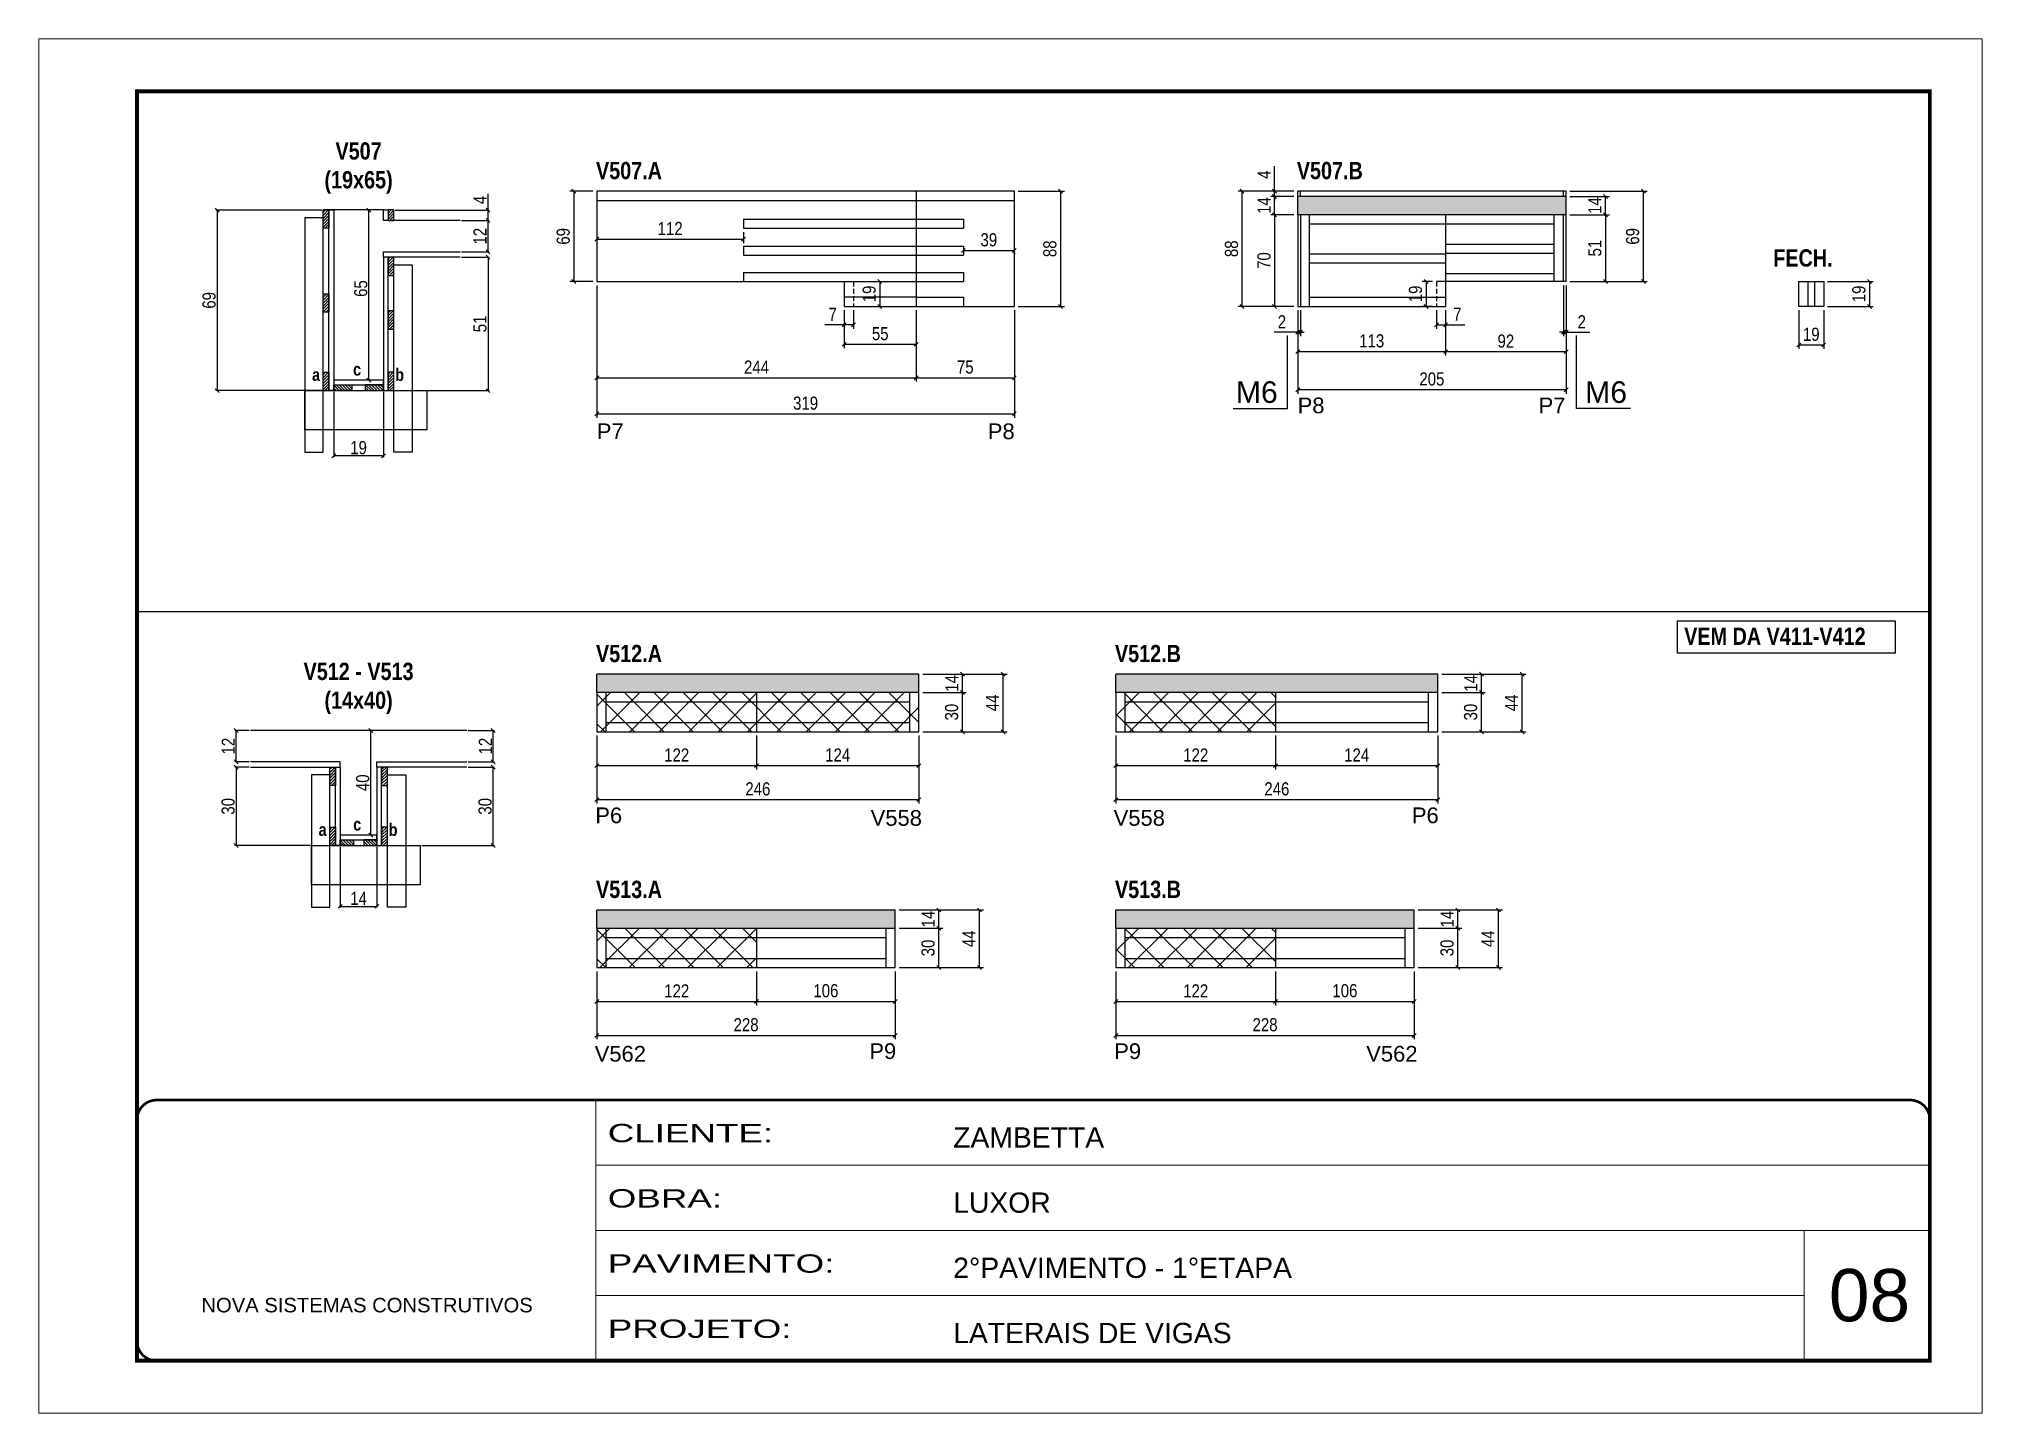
# Model space of a CAD drawing. Extents: x 3309 to 9563, y -2522 to 14608.
# Drawn here: x 8078 to 9563, y 12409 to 13459 of the extents above; entities that cross this region are included whole.
import ezdxf

# ---------------------------------------------------------------- set-up
doc = ezdxf.new("R2010")
doc.units = 0
doc.header["$PDMODE"] = 35
doc.header["$PDSIZE"] = -10
for name, pattern in [('CONTINUO', [0]), ('DASHED', [0.75, 0.5, -0.25]), ('HIDDEN', [0.375, 0.25, -0.125])]:
    doc.linetypes.add(name, pattern=pattern)
for name, color, linetype in [('5', 5, 'Continuous'), ('COTA', 241, 'Continuous'), ('detalhes', 4, 'Continuous'), ('NOMENCLATURA', 7, 'Continuous'), ('Painéis', 200, 'Continuous'), ('SARR_2.2x7', 40, 'Continuous'), ('SARR_3.5x7', 81, 'Continuous')]:
    doc.layers.add(name, color=color, linetype=linetype)
for name, color, linetype, lineweight in [('CARIMBO', 255, 'Continuous', 9), ('CONCRETO', 251, 'Continuous', 25), ('Folhas', 255, 'Continuous', 9), ('Hachura', 251, 'Continuous', 9), ('SARRAFO DE PRESSAO', 251, 'DASHED', 9)]:
    doc.layers.add(name, color=color, linetype=linetype, lineweight=lineweight)
doc.styles.add('ARIAL', font='arial.ttf')
doc.styles.add('COTA TECNICA', font='techl___.ttf', dxfattribs={"height": 10})
doc.styles.add('COTA TECNICA 2X', font='techl___.ttf', dxfattribs={"height": 10})
doc.styles.get("Standard").update_dxf_attribs({"font": 'arial.ttf'})
doc.styles.add('TECNICA', font='techb___.ttf', dxfattribs={"height": 10})
doc.styles.add('Tecnologia', font='')
doc.styles.get('Tecnologia').set_extended_font_data('Forgotten Futurist')
doc.dimstyles.new('PAINEL', dxfattribs={"dimtxt": 10, "dimasz": 3, "dimexe": 3, "dimexo": 3, "dimgap": 3, "dimtad": 1, "dimdec": 1, "dimzin": 12, "dimdsep": 46, "dimtxsty": 'COTA TECNICA', "dimblk1": 'OBLIQUE', "dimblk2": 'OBLIQUE', "dimsah": 1, "dimcen": 0.9, "dimclrd": 4, "dimclre": 4, "dimclrt": 240, "dimadec": 1, "dimazin": 3, "dimtfac": 1, "dimtdec": 1, "dimtmove": 0, "dimatfit": 3, "dimfxl": 1, "dimtolj": 1, "dimtzin": 12, "dimarcsym": 0})
doc.dimstyles.new('SECAO', dxfattribs={"dimscale": 0.333333, "dimtxt": 5, "dimasz": 9, "dimexe": 3, "dimexo": 3, "dimgap": 3, "dimtad": 1, "dimdec": 1, "dimlfac": 0.5, "dimzin": 12, "dimdsep": 46, "dimtxsty": 'COTA TECNICA 2X', "dimblk1": 'OBLIQUE', "dimblk2": 'OBLIQUE', "dimsah": 1, "dimcen": 0.9, "dimclrd": 4, "dimclre": 4, "dimclrt": 240, "dimadec": 1, "dimazin": 3, "dimtfac": 1, "dimtdec": 1, "dimtmove": 0, "dimatfit": 3, "dimfxl": 1, "dimtolj": 1, "dimtzin": 12, "dimarcsym": 0})
pattern_1 = [(135, (41538.6903, -110321.6276), (-1.122532015, -1.122532015), [])]
pattern_2 = [(45, (-115217.018, -20030.9966), (-1.122532015, 1.122532015), [])]

msp = doc.modelspace()

# ---------------------------------------------------------------- texts
at = {"layer": '5', "linetype": 'Continuous'}
for s, rotation, p in [('P8', 359.99996, (9039.82, 13173.23)), ('P7', 0.00004, (9223.97, 13173.23)), ('P7', 359.99996, (8504.26, 13153.45)), ('P8', 359.99996, (8803.05, 13153.45)), ('P6', 0.00004, (8503.11, 12860.04)), ('V558', 0.00004, (8713.53, 12858.04)), ('V558', 359.99996, (8899.22, 12858.04)), ('P6', 359.99996, (9127.1, 12860.04)), ('V562', 359.99996, (8502.64, 12677.85)), ('P9', 359.99996, (8712.52, 12679.85)), ('P9', 0.00004, (8899.66, 12679.85)), ('V562', 0.00004, (9092.26, 12677.85))]:
    msp.add_text(s, height=12, rotation=rotation, dxfattribs=at).set_placement(p)
at = {"layer": 'CARIMBO', "style": 'ARIAL'}
msp.add_text('08', height=40, dxfattribs=at).set_placement((9445.73, 12479.43))
at = {"layer": 'detalhes', "style": 'TECNICA'}
for s, p in [('a', (8286.63, 13197.9)), ('c', (8317.99, 13202.01)), ('b', (8350.19, 13197.89)), ('c', (8318.1, 12854.4)), ('b', (8345.23, 12850.28)), ('a', (8291.66, 12850.29))]:
    msp.add_text(s, height=9.6, dxfattribs=at).set_placement(p)
at = {"layer": 'NOMENCLATURA', "style": 'TECNICA'}
for s, p in [('V507.A', (8503.61, 13352.06)), ('V507.B', (9039.17, 13352.06)), ('FECH.', (9403.25, 13285.3)), ('VEM DA V411-V412', (9335.19, 12996.28)), ('V512.A', (8503.61, 12983.06)), ('V512.B', (8900.19, 12983.06)), ('V513.A', (8503.61, 12802.87)), ('V513.B', (8900.19, 12802.87))]:
    msp.add_text(s, height=13.2, dxfattribs=at).set_placement(p)
at = {"layer": 'NOMENCLATURA', "linetype": 'Continuous'}
for p in [(8992.58, 13181.14), (9259.52, 13181.14)]:
    msp.add_text('M6', height=16.5, dxfattribs=at).set_placement(p)
at = {"layer": 'NOMENCLATURA', "char_height": 13.2, "attachment_point": 2, "style": 'TECNICA'}
for s, insert in [('V507\\P(19x65)', (8322.18, 13380.24)), ('V512 - V513\\P(14x40)', (8322.18, 12982.62))]:
    msp.add_mtext_dynamic_manual_height_columns(s, width=300.2766, gutter_width=1, heights=[0], dxfattribs=dict(at, insert=insert))

# ---------------------------------------------------------------- blocks, each defined once
blk = doc.blocks.new('9999999999')
at = {"color": 30, "linetype": 'CONTINUO'}
for p, q in [((98564.6, 34230.2), (98564.6, 34429.4)), ((98564.6, 34379.6), (99584, 34379.6)), ((98564.6, 34329.8), (99488, 34329.8)), ((99584, 34329.8), (99488, 34329.8)), ((99488, 34329.8), (99488, 34230.2)), ((98564.6, 34280), (99488, 34280))]:
    blk.add_line(p, q, dxfattribs=at)
at = {"color": 30, "linetype": 'CONTINUO', "const_width": 2}
blk.add_lwpolyline([(99584, 34230.2), (99584, 34414.4, 0.414214), (99569, 34429.4), (98229, 34429.4, 0.414214), (98214, 34414.4), (98214, 34245.2, 0.414214), (98229, 34230.2), (99584, 34230.2)], format="xyb", dxfattribs=at)
at = {"layer": 'Folhas'}
blk.add_lwpolyline([(98139, 34190.2), (99624, 34190.2), (99624, 35240.2), (98139, 35240.2)], close=True, dxfattribs=at)
at = {"layer": 'Folhas', "color": 30, "const_width": 3}
blk.add_lwpolyline([(98214, 34230.2), (99584, 34230.2), (99584, 35200.2), (98214, 35200.2)], close=True, dxfattribs=at)
at = {"color": 7, "linetype": 'Continuous', "ltscale": 5, "style": 'ARIAL'}
for s, height, p in [('ZAMBETTA', 15.48, (98837.7, 34393.1)), ('LUXOR', 15.48, (98837.7, 34343.3)), ('2°PAVIMENTO - 1°ETAPA', 15.483, (98837.7, 34293.5)), ('NOVA SISTEMAS CONSTRUTIVOS', 11.059, (98263.2, 34267.2)), ('LATERAIS DE VIGAS', 15.483, (98837.7, 34243.7))]:
    blk.add_text(s, height=height, dxfattribs=at).set_placement(p)
at = {"layer": 'Folhas', "color": 7, "style": 'Tecnologia', "width": 1.5}
for s, p in [('CLIENTE:', (98573.7, 34397.2)), ('OBRA:', (98573.7, 34347.3)), ('PAVIMENTO:', (98573.7, 34297.5)), ('PROJETO:', (98573.7, 34247.7))]:
    blk.add_text(s, height=14, dxfattribs=at).set_placement(p)
blk = doc.blocks.new('_Oblique')
at = {"color": 0, "linetype": 'ByBlock', "lineweight": -2}
blk.add_line((-0.5, -0.5), (0.5, 0.5), dxfattribs=at)
blk = doc.blocks.new('*D105')
at = {"layer": 'COTA', "color": 4, "lineweight": -2, "transparency": 16777216}
for p, q in [((9244.9, 13270.9), (9244.9, 13188.2)), ((9039.9, 13251.9), (9039.9, 13188.2)), ((9244.9, 13191.2), (9039.9, 13191.2))]:
    blk.add_line(p, q, dxfattribs=at)
at = {"layer": 'Defpoints', "color": 0, "transparency": 16777216}
for p in [(9244.9, 13273.9), (9039.9, 13254.9), (9039.9, 13191.2)]:
    blk.add_point(p, dxfattribs=at)
at = {"layer": 'COTA', "color": 4, "lineweight": -2, "transparency": 16777216, "xscale": 3, "yscale": 3, "zscale": 3, "rotation": 180}
blk.add_blockref('_Oblique', (9039.9, 13191.2), dxfattribs=at)
at = {"layer": 'COTA', "color": 4, "lineweight": -2, "transparency": 16777216, "xscale": 3, "yscale": 3, "zscale": 3}
blk.add_blockref('_Oblique', (9244.9, 13191.2), dxfattribs=at)
at = {"layer": 'COTA', "color": 240, "transparency": 16777216, "insert": (9142.4, 13199.4), "char_height": 10, "attachment_point": 5, "style": 'COTA TECNICA'}
blk.add_mtext('\\A1;205', dxfattribs=at)
blk = doc.blocks.new('*D104')
at = {"layer": 'COTA', "color": 4, "lineweight": -2, "transparency": 16777216}
for p, q in [((9036.9, 13324.9), (9019.2, 13324.9)), ((9022.2, 13324.9), (9022.2, 13254.9)), ((9036.9, 13254.9), (9019.2, 13254.9))]:
    blk.add_line(p, q, dxfattribs=at)
at = {"layer": 'Defpoints', "color": 0, "transparency": 16777216}
for p in [(9039.9, 13324.9), (9022.2, 13254.9), (9039.9, 13254.9)]:
    blk.add_point(p, dxfattribs=at)
at = {"layer": 'COTA', "color": 4, "lineweight": -2, "transparency": 16777216, "xscale": 3, "yscale": 3, "zscale": 3}
for p, rotation in [((9022.2, 13324.9), 90), ((9022.2, 13254.9), 270)]:
    blk.add_blockref('_Oblique', p, dxfattribs=dict(at, rotation=rotation))
at = {"layer": 'COTA', "color": 240, "transparency": 16777216, "insert": (9014.1, 13289.9), "char_height": 10, "attachment_point": 5, "rotation": 90, "style": 'COTA TECNICA'}
blk.add_mtext('\\A1;70', dxfattribs=at)
blk = doc.blocks.new('*D106')
at = {"layer": 'COTA', "color": 4, "lineweight": -2, "transparency": 16777216}
for p, q in [((9039.9, 13251.9), (9039.9, 13217.3)), ((9152.9, 13251.9), (9152.9, 13217.3)), ((9039.9, 13220.3), (9152.9, 13220.3))]:
    blk.add_line(p, q, dxfattribs=at)
at = {"layer": 'Defpoints', "color": 0, "transparency": 16777216}
for p in [(9039.9, 13254.9), (9152.9, 13254.9), (9152.9, 13220.3)]:
    blk.add_point(p, dxfattribs=at)
at = {"layer": 'COTA', "color": 4, "lineweight": -2, "transparency": 16777216, "xscale": 3, "yscale": 3, "zscale": 3, "rotation": 180}
blk.add_blockref('_Oblique', (9039.9, 13220.3), dxfattribs=at)
at = {"layer": 'COTA', "color": 4, "lineweight": -2, "transparency": 16777216, "xscale": 3, "yscale": 3, "zscale": 3}
blk.add_blockref('_Oblique', (9152.9, 13220.3), dxfattribs=at)
at = {"layer": 'COTA', "color": 240, "transparency": 16777216, "insert": (9096.4, 13228.5), "char_height": 10, "attachment_point": 5, "style": 'COTA TECNICA'}
blk.add_mtext('\\A1;113', dxfattribs=at)
blk = doc.blocks.new('*D107')
at = {"layer": 'COTA', "color": 4, "lineweight": -2, "transparency": 16777216}
for p, q in [((9244.9, 13270.9), (9244.9, 13217.3)), ((9152.9, 13251.9), (9152.9, 13217.3)), ((9152.9, 13220.3), (9244.9, 13220.3))]:
    blk.add_line(p, q, dxfattribs=at)
at = {"layer": 'Defpoints', "color": 0, "transparency": 16777216}
for p in [(9244.9, 13273.9), (9152.9, 13254.9), (9244.9, 13220.3)]:
    blk.add_point(p, dxfattribs=at)
at = {"layer": 'COTA', "color": 4, "lineweight": -2, "transparency": 16777216, "xscale": 3, "yscale": 3, "zscale": 3, "rotation": 180}
blk.add_blockref('_Oblique', (9152.9, 13220.3), dxfattribs=at)
at = {"layer": 'COTA', "color": 4, "lineweight": -2, "transparency": 16777216, "xscale": 3, "yscale": 3, "zscale": 3}
blk.add_blockref('_Oblique', (9244.9, 13220.3), dxfattribs=at)
at = {"layer": 'COTA', "color": 240, "transparency": 16777216, "insert": (9198.9, 13228.3), "char_height": 10, "attachment_point": 5, "style": 'COTA TECNICA'}
blk.add_mtext('\\A1;92', dxfattribs=at)
blk = doc.blocks.new('*D108')
at = {"layer": 'COTA', "color": 4, "lineweight": -2, "transparency": 16777216}
for p, q in [((9039.9, 13251.9), (9039.9, 13232.1)), ((9041.9, 13251.9), (9041.9, 13232.1)), ((9039.9, 13235.1), (9021.8, 13235.1)), ((9041.9, 13235.1), (9039.9, 13235.1)), ((9041.9, 13235.1), (9044.9, 13235.1))]:
    blk.add_line(p, q, dxfattribs=at)
at = {"layer": 'Defpoints', "color": 0, "transparency": 16777216}
for p in [(9039.9, 13254.9), (9041.9, 13254.9), (9039.9, 13235.1)]:
    blk.add_point(p, dxfattribs=at)
at = {"layer": 'COTA', "color": 4, "lineweight": -2, "transparency": 16777216, "xscale": 3, "yscale": 3, "zscale": 3}
blk.add_blockref('_Oblique', (9039.9, 13235.1), dxfattribs=at)
at = {"layer": 'COTA', "color": 4, "lineweight": -2, "transparency": 16777216, "xscale": 3, "yscale": 3, "zscale": 3, "rotation": 180}
blk.add_blockref('_Oblique', (9041.9, 13235.1), dxfattribs=at)
at = {"layer": 'COTA', "color": 240, "transparency": 16777216, "insert": (9027.8, 13243.1), "char_height": 10, "attachment_point": 5, "style": 'COTA TECNICA'}
blk.add_mtext('\\A1;2', dxfattribs=at)
blk = doc.blocks.new('*D109')
at = {"layer": 'COTA', "color": 4, "lineweight": -2, "transparency": 16777216}
for p, q in [((9242.9, 13270.9), (9242.9, 13232.1)), ((9244.9, 13270.9), (9244.9, 13232.1)), ((9242.9, 13235.1), (9239.9, 13235.1)), ((9242.9, 13235.1), (9244.9, 13235.1)), ((9244.9, 13235.1), (9263, 13235.1))]:
    blk.add_line(p, q, dxfattribs=at)
at = {"layer": 'Defpoints', "color": 0, "transparency": 16777216}
for p in [(9242.9, 13273.9), (9244.9, 13273.9), (9244.9, 13235.1)]:
    blk.add_point(p, dxfattribs=at)
at = {"layer": 'COTA', "color": 4, "lineweight": -2, "transparency": 16777216, "xscale": 3, "yscale": 3, "zscale": 3}
blk.add_blockref('_Oblique', (9242.9, 13235.1), dxfattribs=at)
at = {"layer": 'COTA', "color": 4, "lineweight": -2, "transparency": 16777216, "xscale": 3, "yscale": 3, "zscale": 3, "rotation": 180}
blk.add_blockref('_Oblique', (9244.9, 13235.1), dxfattribs=at)
at = {"layer": 'COTA', "color": 240, "transparency": 16777216, "insert": (9256.9, 13243.1), "char_height": 10, "attachment_point": 5, "style": 'COTA TECNICA'}
blk.add_mtext('\\A1;2', dxfattribs=at)
blk = doc.blocks.new('*D125')
at = {"layer": 'COTA', "color": 4, "lineweight": -2, "transparency": 16777216}
for p, q in [((8504.3, 12926.9), (8504.3, 12875)), ((8750.3, 12926.9), (8750.3, 12875)), ((8504.3, 12878), (8750.3, 12878))]:
    blk.add_line(p, q, dxfattribs=at)
at = {"layer": 'Defpoints', "color": 0, "transparency": 16777216}
for p in [(8504.3, 12929.9), (8750.3, 12929.9), (8750.3, 12878)]:
    blk.add_point(p, dxfattribs=at)
at = {"layer": 'COTA', "color": 4, "lineweight": -2, "transparency": 16777216, "xscale": 3, "yscale": 3, "zscale": 3, "rotation": 180}
blk.add_blockref('_Oblique', (8504.3, 12878), dxfattribs=at)
at = {"layer": 'COTA', "color": 4, "lineweight": -2, "transparency": 16777216, "xscale": 3, "yscale": 3, "zscale": 3}
blk.add_blockref('_Oblique', (8750.3, 12878), dxfattribs=at)
at = {"layer": 'COTA', "color": 240, "transparency": 16777216, "insert": (8627.3, 12886.2), "char_height": 10, "attachment_point": 5, "style": 'COTA TECNICA'}
blk.add_mtext('\\A1;246', dxfattribs=at)
blk = doc.blocks.new('*D126')
at = {"layer": 'COTA', "color": 4, "lineweight": -2, "transparency": 16777216}
for p, q in [((8504.3, 12926.9), (8504.3, 12901)), ((8626.3, 12926.9), (8626.3, 12901)), ((8504.3, 12904), (8626.3, 12904))]:
    blk.add_line(p, q, dxfattribs=at)
at = {"layer": 'Defpoints', "color": 0, "transparency": 16777216}
for p in [(8504.3, 12929.9), (8626.3, 12929.9), (8626.3, 12904)]:
    blk.add_point(p, dxfattribs=at)
at = {"layer": 'COTA', "color": 4, "lineweight": -2, "transparency": 16777216, "xscale": 3, "yscale": 3, "zscale": 3, "rotation": 180}
blk.add_blockref('_Oblique', (8504.3, 12904), dxfattribs=at)
at = {"layer": 'COTA', "color": 4, "lineweight": -2, "transparency": 16777216, "xscale": 3, "yscale": 3, "zscale": 3}
blk.add_blockref('_Oblique', (8626.3, 12904), dxfattribs=at)
at = {"layer": 'COTA', "color": 240, "transparency": 16777216, "insert": (8565.3, 12912.1), "char_height": 10, "attachment_point": 5, "style": 'COTA TECNICA'}
blk.add_mtext('\\A1;122', dxfattribs=at)
blk = doc.blocks.new('*D127')
at = {"layer": 'COTA', "color": 4, "lineweight": -2, "transparency": 16777216}
for p, q in [((8626.3, 12926.9), (8626.3, 12901)), ((8750.3, 12926.9), (8750.3, 12901)), ((8626.3, 12904), (8750.3, 12904))]:
    blk.add_line(p, q, dxfattribs=at)
at = {"layer": 'Defpoints', "color": 0, "transparency": 16777216}
for p in [(8626.3, 12929.9), (8750.3, 12929.9), (8750.3, 12904)]:
    blk.add_point(p, dxfattribs=at)
at = {"layer": 'COTA', "color": 4, "lineweight": -2, "transparency": 16777216, "xscale": 3, "yscale": 3, "zscale": 3, "rotation": 180}
blk.add_blockref('_Oblique', (8626.3, 12904), dxfattribs=at)
at = {"layer": 'COTA', "color": 4, "lineweight": -2, "transparency": 16777216, "xscale": 3, "yscale": 3, "zscale": 3}
blk.add_blockref('_Oblique', (8750.3, 12904), dxfattribs=at)
at = {"layer": 'COTA', "color": 240, "transparency": 16777216, "insert": (8688.3, 12912.1), "char_height": 10, "attachment_point": 5, "style": 'COTA TECNICA'}
blk.add_mtext('\\A1;124', dxfattribs=at)
blk = doc.blocks.new('*D128')
at = {"layer": 'COTA', "color": 4, "lineweight": -2, "transparency": 16777216}
for p, q in [((8753.3, 12959.9), (8786.6, 12959.9)), ((8783.6, 12929.9), (8783.6, 12959.9)), ((8753.3, 12929.9), (8786.6, 12929.9))]:
    blk.add_line(p, q, dxfattribs=at)
at = {"layer": 'Defpoints', "color": 0, "transparency": 16777216}
for p in [(8750.3, 12959.9), (8783.6, 12959.9), (8750.3, 12929.9)]:
    blk.add_point(p, dxfattribs=at)
at = {"layer": 'COTA', "color": 4, "lineweight": -2, "transparency": 16777216, "xscale": 3, "yscale": 3, "zscale": 3}
for p, rotation in [((8783.6, 12959.9), 90), ((8783.6, 12929.9), 270)]:
    blk.add_blockref('_Oblique', p, dxfattribs=dict(at, rotation=rotation))
at = {"layer": 'COTA', "color": 240, "transparency": 16777216, "insert": (8775.4, 12944.9), "char_height": 10, "attachment_point": 5, "rotation": 90, "style": 'COTA TECNICA'}
blk.add_mtext('\\A1;30', dxfattribs=at)
blk = doc.blocks.new('*D129')
at = {"layer": 'COTA', "color": 4, "lineweight": -2, "transparency": 16777216}
for p, q in [((8753.3, 12973.9), (8786.6, 12973.9)), ((8783.6, 12959.9), (8783.6, 12973.9)), ((8753.3, 12959.9), (8786.6, 12959.9))]:
    blk.add_line(p, q, dxfattribs=at)
at = {"layer": 'Defpoints', "color": 0, "transparency": 16777216}
for p in [(8750.3, 12973.9), (8783.6, 12973.9), (8750.3, 12959.9)]:
    blk.add_point(p, dxfattribs=at)
at = {"layer": 'COTA', "color": 4, "lineweight": -2, "transparency": 16777216, "xscale": 3, "yscale": 3, "zscale": 3}
for p, rotation in [((8783.6, 12973.9), 90), ((8783.6, 12959.9), 270)]:
    blk.add_blockref('_Oblique', p, dxfattribs=dict(at, rotation=rotation))
at = {"layer": 'COTA', "color": 240, "transparency": 16777216, "insert": (8775.5, 12966.9), "char_height": 10, "attachment_point": 5, "rotation": 90, "style": 'COTA TECNICA'}
blk.add_mtext('\\A1;14', dxfattribs=at)
blk = doc.blocks.new('*D130')
at = {"layer": 'COTA', "color": 4, "lineweight": -2, "transparency": 16777216}
for p, q in [((8753.3, 12973.9), (8817.7, 12973.9)), ((8814.7, 12929.9), (8814.7, 12973.9)), ((8753.3, 12929.9), (8817.7, 12929.9))]:
    blk.add_line(p, q, dxfattribs=at)
at = {"layer": 'Defpoints', "color": 0, "transparency": 16777216}
for p in [(8750.3, 12973.9), (8814.7, 12973.9), (8750.3, 12929.9)]:
    blk.add_point(p, dxfattribs=at)
at = {"layer": 'COTA', "color": 4, "lineweight": -2, "transparency": 16777216, "xscale": 3, "yscale": 3, "zscale": 3}
for p, rotation in [((8814.7, 12973.9), 90), ((8814.7, 12929.9), 270)]:
    blk.add_blockref('_Oblique', p, dxfattribs=dict(at, rotation=rotation))
at = {"layer": 'COTA', "color": 240, "transparency": 16777216, "insert": (8806.6, 12951.9), "char_height": 10, "attachment_point": 5, "rotation": 90, "style": 'COTA TECNICA'}
blk.add_mtext('\\A1;44', dxfattribs=at)
blk = doc.blocks.new('*D1301')
at = {"layer": 'COTA', "color": 4, "lineweight": -2, "transparency": 16777216}
for p, q in [((8501.3, 13342.9), (8483.7, 13342.9)), ((8486.7, 13342.9), (8486.7, 13273.9)), ((8501.3, 13273.9), (8483.7, 13273.9))]:
    blk.add_line(p, q, dxfattribs=at)
at = {"layer": 'Defpoints', "color": 0, "transparency": 16777216}
for p in [(8504.3, 13342.9), (8486.7, 13273.9), (8504.3, 13273.9)]:
    blk.add_point(p, dxfattribs=at)
at = {"layer": 'COTA', "color": 4, "lineweight": -2, "transparency": 16777216, "xscale": 3, "yscale": 3, "zscale": 3}
for p, rotation in [((8486.7, 13342.9), 90), ((8486.7, 13273.9), 270)]:
    blk.add_blockref('_Oblique', p, dxfattribs=dict(at, rotation=rotation))
at = {"layer": 'COTA', "color": 240, "transparency": 16777216, "insert": (8478.6, 13308.4), "char_height": 10, "attachment_point": 5, "rotation": 90, "style": 'COTA TECNICA'}
blk.add_mtext('\\A1;69', dxfattribs=at)
blk = doc.blocks.new('*D1302')
at = {"layer": 'COTA', "color": 4, "lineweight": -2, "transparency": 16777216}
for p, q in [((8504.3, 13306.3), (8616.3, 13306.3)), ((8616.3, 13311.6), (8616.3, 13303.3)), ((8504.3, 13305.4), (8504.3, 13303.3))]:
    blk.add_line(p, q, dxfattribs=at)
at = {"layer": 'Defpoints', "color": 0, "transparency": 16777216}
for p in [(8504.3, 13308.4), (8616.3, 13314.6), (8616.3, 13306.3)]:
    blk.add_point(p, dxfattribs=at)
at = {"layer": 'COTA', "color": 4, "lineweight": -2, "transparency": 16777216, "xscale": 3, "yscale": 3, "zscale": 3, "rotation": 180}
blk.add_blockref('_Oblique', (8504.3, 13306.3), dxfattribs=at)
at = {"layer": 'COTA', "color": 4, "lineweight": -2, "transparency": 16777216, "xscale": 3, "yscale": 3, "zscale": 3}
blk.add_blockref('_Oblique', (8616.3, 13306.3), dxfattribs=at)
at = {"layer": 'COTA', "color": 240, "transparency": 16777216, "insert": (8560.3, 13314.4), "char_height": 10, "attachment_point": 5, "style": 'COTA TECNICA'}
blk.add_mtext('\\A1;112', dxfattribs=at)
blk = doc.blocks.new('*D1303')
at = {"layer": 'COTA', "color": 4, "lineweight": -2, "transparency": 16777216}
for p, q in [((8504.3, 13270.9), (8504.3, 13197.4)), ((8748.3, 13251.9), (8748.3, 13197.4)), ((8504.3, 13200.4), (8748.3, 13200.4))]:
    blk.add_line(p, q, dxfattribs=at)
at = {"layer": 'Defpoints', "color": 0, "transparency": 16777216}
for p in [(8504.3, 13273.9), (8748.3, 13254.9), (8748.3, 13200.4)]:
    blk.add_point(p, dxfattribs=at)
at = {"layer": 'COTA', "color": 4, "lineweight": -2, "transparency": 16777216, "xscale": 3, "yscale": 3, "zscale": 3, "rotation": 180}
blk.add_blockref('_Oblique', (8504.3, 13200.4), dxfattribs=at)
at = {"layer": 'COTA', "color": 4, "lineweight": -2, "transparency": 16777216, "xscale": 3, "yscale": 3, "zscale": 3}
blk.add_blockref('_Oblique', (8748.3, 13200.4), dxfattribs=at)
at = {"layer": 'COTA', "color": 240, "transparency": 16777216, "insert": (8626.3, 13208.5), "char_height": 10, "attachment_point": 5, "style": 'COTA TECNICA'}
blk.add_mtext('\\A1;244', dxfattribs=at)
blk = doc.blocks.new('*D1304')
at = {"layer": 'COTA', "color": 4, "lineweight": -2, "transparency": 16777216}
for p, q in [((8748.3, 13251.9), (8748.3, 13197.4)), ((8823.3, 13251.9), (8823.3, 13197.4)), ((8748.3, 13200.4), (8823.3, 13200.4))]:
    blk.add_line(p, q, dxfattribs=at)
at = {"layer": 'Defpoints', "color": 0, "transparency": 16777216}
for p in [(8748.3, 13254.9), (8823.3, 13254.9), (8823.3, 13200.4)]:
    blk.add_point(p, dxfattribs=at)
at = {"layer": 'COTA', "color": 4, "lineweight": -2, "transparency": 16777216, "xscale": 3, "yscale": 3, "zscale": 3, "rotation": 180}
blk.add_blockref('_Oblique', (8748.3, 13200.4), dxfattribs=at)
at = {"layer": 'COTA', "color": 4, "lineweight": -2, "transparency": 16777216, "xscale": 3, "yscale": 3, "zscale": 3}
blk.add_blockref('_Oblique', (8823.3, 13200.4), dxfattribs=at)
at = {"layer": 'COTA', "color": 240, "transparency": 16777216, "insert": (8785.8, 13208.5), "char_height": 10, "attachment_point": 5, "style": 'COTA TECNICA'}
blk.add_mtext('\\A1;75', dxfattribs=at)
blk = doc.blocks.new('*D1305')
at = {"layer": 'COTA', "color": 4, "lineweight": -2, "transparency": 16777216}
for p, q in [((8693.3, 13251.9), (8693.3, 13237.7)), ((8700.3, 13251.9), (8700.3, 13237.7)), ((8693.3, 13240.7), (8678.6, 13240.7)), ((8700.3, 13240.7), (8693.3, 13240.7))]:
    blk.add_line(p, q, dxfattribs=at)
at = {"layer": 'Defpoints', "color": 0, "transparency": 16777216}
for p in [(8693.3, 13254.9), (8700.3, 13254.9), (8693.3, 13240.7)]:
    blk.add_point(p, dxfattribs=at)
at = {"layer": 'COTA', "color": 4, "lineweight": -2, "transparency": 16777216, "xscale": 3, "yscale": 3, "zscale": 3, "rotation": 180}
blk.add_blockref('_Oblique', (8693.3, 13240.7), dxfattribs=at)
at = {"layer": 'COTA', "color": 4, "lineweight": -2, "transparency": 16777216, "xscale": 3, "yscale": 3, "zscale": 3}
blk.add_blockref('_Oblique', (8700.3, 13240.7), dxfattribs=at)
at = {"layer": 'COTA', "color": 240, "transparency": 16777216, "insert": (8684.5, 13248.8), "char_height": 10, "attachment_point": 5, "style": 'COTA TECNICA'}
blk.add_mtext('\\A1;7', dxfattribs=at)
blk = doc.blocks.new('*D1306')
at = {"layer": 'COTA', "color": 4, "lineweight": -2, "transparency": 16777216}
for p, q in [((8693.3, 13251.9), (8693.3, 13222.9)), ((8748.3, 13251.9), (8748.3, 13222.9)), ((8693.3, 13225.9), (8748.3, 13225.9))]:
    blk.add_line(p, q, dxfattribs=at)
at = {"layer": 'Defpoints', "color": 0, "transparency": 16777216}
for p in [(8693.3, 13254.9), (8748.3, 13254.9), (8748.3, 13225.9)]:
    blk.add_point(p, dxfattribs=at)
at = {"layer": 'COTA', "color": 4, "lineweight": -2, "transparency": 16777216, "xscale": 3, "yscale": 3, "zscale": 3, "rotation": 180}
blk.add_blockref('_Oblique', (8693.3, 13225.9), dxfattribs=at)
at = {"layer": 'COTA', "color": 4, "lineweight": -2, "transparency": 16777216, "xscale": 3, "yscale": 3, "zscale": 3}
blk.add_blockref('_Oblique', (8748.3, 13225.9), dxfattribs=at)
at = {"layer": 'COTA', "color": 240, "transparency": 16777216, "insert": (8720.8, 13234), "char_height": 10, "attachment_point": 5, "style": 'COTA TECNICA'}
blk.add_mtext('\\A1;55', dxfattribs=at)
blk = doc.blocks.new('*D1307')
at = {"layer": 'COTA', "color": 4, "lineweight": -2, "transparency": 16777216}
for p, q in [((8784.3, 13300.4), (8784.3, 13300.5)), ((8784.3, 13297.5), (8823.3, 13297.5)), ((8823.3, 13295.9), (8823.3, 13294.5))]:
    blk.add_line(p, q, dxfattribs=at)
at = {"layer": 'Defpoints', "color": 0, "transparency": 16777216}
for p in [(8784.3, 13297.4), (8823.3, 13298.9), (8823.3, 13297.5)]:
    blk.add_point(p, dxfattribs=at)
at = {"layer": 'COTA', "color": 4, "lineweight": -2, "transparency": 16777216, "xscale": 3, "yscale": 3, "zscale": 3, "rotation": 180}
blk.add_blockref('_Oblique', (8784.3, 13297.5), dxfattribs=at)
at = {"layer": 'COTA', "color": 4, "lineweight": -2, "transparency": 16777216, "xscale": 3, "yscale": 3, "zscale": 3}
blk.add_blockref('_Oblique', (8823.3, 13297.5), dxfattribs=at)
at = {"layer": 'COTA', "color": 240, "transparency": 16777216, "insert": (8803.8, 13305.7), "char_height": 10, "attachment_point": 5, "style": 'COTA TECNICA'}
blk.add_mtext('\\A1;39', dxfattribs=at)
blk = doc.blocks.new('*D1308')
at = {"layer": 'COTA', "color": 4, "lineweight": -2, "transparency": 16777216}
for p, q in [((8504.3, 13270.9), (8504.3, 13169.7)), ((8823.3, 13251.9), (8823.3, 13169.7)), ((8504.3, 13172.7), (8823.3, 13172.7))]:
    blk.add_line(p, q, dxfattribs=at)
at = {"layer": 'Defpoints', "color": 0, "transparency": 16777216}
for p in [(8504.3, 13273.9), (8823.3, 13254.9), (8823.3, 13172.7)]:
    blk.add_point(p, dxfattribs=at)
at = {"layer": 'COTA', "color": 4, "lineweight": -2, "transparency": 16777216, "xscale": 3, "yscale": 3, "zscale": 3, "rotation": 180}
blk.add_blockref('_Oblique', (8504.3, 13172.7), dxfattribs=at)
at = {"layer": 'COTA', "color": 4, "lineweight": -2, "transparency": 16777216, "xscale": 3, "yscale": 3, "zscale": 3}
blk.add_blockref('_Oblique', (8823.3, 13172.7), dxfattribs=at)
at = {"layer": 'COTA', "color": 240, "transparency": 16777216, "insert": (8663.8, 13180.9), "char_height": 10, "attachment_point": 5, "style": 'COTA TECNICA'}
blk.add_mtext('\\A1;319', dxfattribs=at)
blk = doc.blocks.new('*D1309')
at = {"layer": 'COTA', "color": 4, "lineweight": -2, "transparency": 16777216}
for p, q in [((8826.3, 13342.9), (8861.6, 13342.9)), ((8858.6, 13342.9), (8858.6, 13254.9)), ((8826.3, 13254.9), (8861.6, 13254.9))]:
    blk.add_line(p, q, dxfattribs=at)
at = {"layer": 'Defpoints', "color": 0, "transparency": 16777216}
for p in [(8823.3, 13342.9), (8823.3, 13254.9), (8858.6, 13254.9)]:
    blk.add_point(p, dxfattribs=at)
at = {"layer": 'COTA', "color": 4, "lineweight": -2, "transparency": 16777216, "xscale": 3, "yscale": 3, "zscale": 3}
for p, rotation in [((8858.6, 13342.9), 90), ((8858.6, 13254.9), 270)]:
    blk.add_blockref('_Oblique', p, dxfattribs=dict(at, rotation=rotation))
at = {"layer": 'COTA', "color": 240, "transparency": 16777216, "insert": (8850.5, 13298.9), "char_height": 10, "attachment_point": 5, "rotation": 90, "style": 'COTA TECNICA'}
blk.add_mtext('\\A1;88', dxfattribs=at)
blk = doc.blocks.new('*D1310')
at = {"layer": 'COTA', "color": 4, "lineweight": -2, "transparency": 16777216}
for p, q in [((9145.9, 13251.9), (9145.9, 13237.8)), ((9152.9, 13251.9), (9152.9, 13237.8)), ((9145.9, 13240.8), (9152.9, 13240.8)), ((9152.9, 13240.8), (9167.6, 13240.8))]:
    blk.add_line(p, q, dxfattribs=at)
at = {"layer": 'Defpoints', "color": 0, "transparency": 16777216}
for p in [(9145.9, 13254.9), (9152.9, 13254.9), (9152.9, 13240.8)]:
    blk.add_point(p, dxfattribs=at)
at = {"layer": 'COTA', "color": 4, "lineweight": -2, "transparency": 16777216, "xscale": 3, "yscale": 3, "zscale": 3, "rotation": 180}
blk.add_blockref('_Oblique', (9145.9, 13240.8), dxfattribs=at)
at = {"layer": 'COTA', "color": 4, "lineweight": -2, "transparency": 16777216, "xscale": 3, "yscale": 3, "zscale": 3}
blk.add_blockref('_Oblique', (9152.9, 13240.8), dxfattribs=at)
at = {"layer": 'COTA', "color": 240, "transparency": 16777216, "insert": (9161.8, 13248.9), "char_height": 10, "attachment_point": 5, "style": 'COTA TECNICA'}
blk.add_mtext('\\A1;7', dxfattribs=at)
blk = doc.blocks.new('*D1311')
at = {"layer": 'COTA', "color": 4, "lineweight": -2, "transparency": 16777216}
for p, q in [((9142.9, 13273.9), (9135, 13273.9)), ((9138, 13273.9), (9138, 13254.9)), ((9142.9, 13254.9), (9135, 13254.9))]:
    blk.add_line(p, q, dxfattribs=at)
at = {"layer": 'Defpoints', "color": 0, "transparency": 16777216}
for p in [(9145.9, 13273.9), (9138, 13254.9), (9145.9, 13254.9)]:
    blk.add_point(p, dxfattribs=at)
at = {"layer": 'COTA', "color": 4, "lineweight": -2, "transparency": 16777216, "xscale": 3, "yscale": 3, "zscale": 3}
for p, rotation in [((9138, 13273.9), 90), ((9138, 13254.9), 270)]:
    blk.add_blockref('_Oblique', p, dxfattribs=dict(at, rotation=rotation))
at = {"layer": 'COTA', "color": 240, "transparency": 16777216, "insert": (9129.9, 13264.4), "char_height": 10, "attachment_point": 5, "rotation": 90, "style": 'COTA TECNICA'}
blk.add_mtext('\\A1;19', dxfattribs=at)
blk = doc.blocks.new('*D1312')
at = {"layer": 'COTA', "color": 4, "lineweight": -2, "transparency": 16777216}
for p, q in [((8703.3, 13273.9), (8723.4, 13273.9)), ((8720.4, 13273.9), (8720.4, 13254.9)), ((8703.3, 13254.9), (8723.4, 13254.9))]:
    blk.add_line(p, q, dxfattribs=at)
at = {"layer": 'Defpoints', "color": 0, "transparency": 16777216}
for p in [(8700.3, 13273.9), (8700.3, 13254.9), (8720.4, 13254.9)]:
    blk.add_point(p, dxfattribs=at)
at = {"layer": 'COTA', "color": 4, "lineweight": -2, "transparency": 16777216, "xscale": 3, "yscale": 3, "zscale": 3}
for p, rotation in [((8720.4, 13273.9), 90), ((8720.4, 13254.9), 270)]:
    blk.add_blockref('_Oblique', p, dxfattribs=dict(at, rotation=rotation))
at = {"layer": 'COTA', "color": 240, "transparency": 16777216, "insert": (8712.4, 13264.4), "char_height": 10, "attachment_point": 5, "rotation": 90, "style": 'COTA TECNICA'}
blk.add_mtext('\\A1;19', dxfattribs=at)
blk = doc.blocks.new('*D1313')
at = {"layer": 'COTA', "color": 4, "lineweight": -2, "transparency": 16777216}
for p, q in [((9422.8, 13251.9), (9422.8, 13222.4)), ((9441.8, 13251.9), (9441.8, 13222.4)), ((9422.8, 13225.4), (9441.8, 13225.4))]:
    blk.add_line(p, q, dxfattribs=at)
at = {"layer": 'Defpoints', "color": 0, "transparency": 16777216}
for p in [(9422.8, 13254.9), (9441.8, 13254.9), (9441.8, 13225.4)]:
    blk.add_point(p, dxfattribs=at)
at = {"layer": 'COTA', "color": 4, "lineweight": -2, "transparency": 16777216, "xscale": 3, "yscale": 3, "zscale": 3, "rotation": 180}
blk.add_blockref('_Oblique', (9422.8, 13225.4), dxfattribs=at)
at = {"layer": 'COTA', "color": 4, "lineweight": -2, "transparency": 16777216, "xscale": 3, "yscale": 3, "zscale": 3}
blk.add_blockref('_Oblique', (9441.8, 13225.4), dxfattribs=at)
at = {"layer": 'COTA', "color": 240, "transparency": 16777216, "insert": (9432.3, 13233.5), "char_height": 10, "attachment_point": 5, "style": 'COTA TECNICA'}
blk.add_mtext('\\A1;19', dxfattribs=at)
blk = doc.blocks.new('*D1314')
at = {"layer": 'COTA', "color": 4, "lineweight": -2, "transparency": 16777216}
for p, q in [((9444.8, 13273.9), (9479.7, 13273.9)), ((9476.7, 13273.9), (9476.7, 13254.9)), ((9444.8, 13254.9), (9479.7, 13254.9))]:
    blk.add_line(p, q, dxfattribs=at)
at = {"layer": 'Defpoints', "color": 0, "transparency": 16777216}
for p in [(9441.8, 13273.9), (9441.8, 13254.9), (9476.7, 13254.9)]:
    blk.add_point(p, dxfattribs=at)
at = {"layer": 'COTA', "color": 4, "lineweight": -2, "transparency": 16777216, "xscale": 3, "yscale": 3, "zscale": 3}
for p, rotation in [((9476.7, 13273.9), 90), ((9476.7, 13254.9), 270)]:
    blk.add_blockref('_Oblique', p, dxfattribs=dict(at, rotation=rotation))
at = {"layer": 'COTA', "color": 240, "transparency": 16777216, "insert": (9468.7, 13264.4), "char_height": 10, "attachment_point": 5, "rotation": 90, "style": 'COTA TECNICA'}
blk.add_mtext('\\A1;19', dxfattribs=at)
blk = doc.blocks.new('*D1315')
at = {"layer": 'COTA', "color": 4, "lineweight": -2, "transparency": 16777216}
for p, q in [((8238.5, 12902.9), (8227.7, 12902.9)), ((8228.7, 12902.9), (8228.7, 12842.9)), ((8285.2, 12842.9), (8227.7, 12842.9))]:
    blk.add_line(p, q, dxfattribs=at)
at = {"layer": 'Defpoints', "color": 0, "transparency": 16777216}
for p in [(8239.5, 12902.9), (8228.7, 12842.9), (8286.2, 12842.9, 0)]:
    blk.add_point(p, dxfattribs=at)
at = {"layer": 'COTA', "color": 4, "lineweight": -2, "transparency": 16777216, "xscale": 3, "yscale": 3, "zscale": 3}
for p, rotation in [((8228.7, 12902.9), 90), ((8228.7, 12842.9), 270)]:
    blk.add_blockref('_Oblique', p, dxfattribs=dict(at, rotation=rotation))
at = {"layer": 'COTA', "color": 240, "transparency": 16777216, "insert": (8222.5, 12872.9), "char_height": 10, "attachment_point": 5, "rotation": 90, "style": 'COTA TECNICA 2X'}
blk.add_mtext('\\A1;30', dxfattribs=at)
blk = doc.blocks.new('*D1316')
at = {"layer": 'COTA', "color": 4, "lineweight": -2, "transparency": 16777216}
for p, q in [((8335.2, 12930.9), (8330.5, 12930.9)), ((8331.5, 12850.9), (8331.5, 12930.9)), ((8335.2, 12850.9), (8330.5, 12850.9))]:
    blk.add_line(p, q, dxfattribs=at)
at = {"layer": 'Defpoints', "color": 0, "transparency": 16777216}
for p in [(8331.5, 12930.9), (8336.2, 12930.9), (8336.2, 12850.9)]:
    blk.add_point(p, dxfattribs=at)
at = {"layer": 'COTA', "color": 4, "lineweight": -2, "transparency": 16777216, "xscale": 3, "yscale": 3, "zscale": 3}
for p, rotation in [((8331.5, 12930.9), 90), ((8331.5, 12850.9), 270)]:
    blk.add_blockref('_Oblique', p, dxfattribs=dict(at, rotation=rotation))
at = {"layer": 'COTA', "color": 240, "transparency": 16777216, "insert": (8325.4, 12890.9), "char_height": 10, "attachment_point": 5, "rotation": 90, "style": 'COTA TECNICA 2X'}
blk.add_mtext('\\A1;40', dxfattribs=at)
blk = doc.blocks.new('*D1317')
at = {"layer": 'COTA', "color": 4, "lineweight": -2, "transparency": 16777216}
for p, q in [((8238.5, 12930.9), (8227.7, 12930.9)), ((8228.7, 12906.9), (8228.7, 12930.9)), ((8238.5, 12906.9), (8227.7, 12906.9))]:
    blk.add_line(p, q, dxfattribs=at)
at = {"layer": 'Defpoints', "color": 0, "transparency": 16777216}
for p in [(8228.7, 12930.9), (8239.5, 12930.9), (8239.5, 12906.9)]:
    blk.add_point(p, dxfattribs=at)
at = {"layer": 'COTA', "color": 4, "lineweight": -2, "transparency": 16777216, "xscale": 3, "yscale": 3, "zscale": 3}
for p, rotation in [((8228.7, 12930.9), 90), ((8228.7, 12906.9), 270)]:
    blk.add_blockref('_Oblique', p, dxfattribs=dict(at, rotation=rotation))
at = {"layer": 'COTA', "color": 240, "transparency": 16777216, "insert": (8222.6, 12918.9), "char_height": 10, "attachment_point": 5, "rotation": 90, "style": 'COTA TECNICA 2X'}
blk.add_mtext('\\A1;12', dxfattribs=at)
blk = doc.blocks.new('*D1318')
at = {"layer": 'COTA', "color": 4, "lineweight": -2, "transparency": 16777216}
for p, q in [((8308.2, 12841.9), (8308.2, 12795.5)), ((8336.2, 12841.9), (8336.2, 12795.5)), ((8308.2, 12796.5), (8336.2, 12796.5))]:
    blk.add_line(p, q, dxfattribs=at)
at = {"layer": 'Defpoints', "color": 0, "transparency": 16777216}
for p in [(8308.2, 12842.9), (8336.2, 12842.9), (8336.2, 12796.5)]:
    blk.add_point(p, dxfattribs=at)
at = {"layer": 'COTA', "color": 4, "lineweight": -2, "transparency": 16777216, "xscale": 3, "yscale": 3, "zscale": 3, "rotation": 180}
blk.add_blockref('_Oblique', (8308.2, 12796.5), dxfattribs=at)
at = {"layer": 'COTA', "color": 4, "lineweight": -2, "transparency": 16777216, "xscale": 3, "yscale": 3, "zscale": 3}
blk.add_blockref('_Oblique', (8336.2, 12796.5), dxfattribs=at)
at = {"layer": 'COTA', "color": 240, "transparency": 16777216, "insert": (8322.2, 12802.6), "char_height": 10, "attachment_point": 5, "style": 'COTA TECNICA 2X'}
blk.add_mtext('\\A1;14', dxfattribs=at)
blk = doc.blocks.new('*D1319')
at = {"layer": 'COTA', "color": 4, "lineweight": -2, "transparency": 16777216}
for p, q in [((8405.9, 12902.9), (8426.1, 12902.9)), ((8425.1, 12842.9), (8425.1, 12902.9)), ((8370.4, 12842.9), (8426.1, 12842.9))]:
    blk.add_line(p, q, dxfattribs=at)
at = {"layer": 'Defpoints', "color": 0, "transparency": 16777216}
for p in [(8404.9, 12902.9), (8425.1, 12902.9), (8369.4, 12842.9)]:
    blk.add_point(p, dxfattribs=at)
at = {"layer": 'COTA', "color": 4, "lineweight": -2, "transparency": 16777216, "xscale": 3, "yscale": 3, "zscale": 3}
for p, rotation in [((8425.1, 12902.9), 90), ((8425.1, 12842.9), 270)]:
    blk.add_blockref('_Oblique', p, dxfattribs=dict(at, rotation=rotation))
at = {"layer": 'COTA', "color": 240, "transparency": 16777216, "insert": (8418.9, 12872.9), "char_height": 10, "attachment_point": 5, "rotation": 90, "style": 'COTA TECNICA 2X'}
blk.add_mtext('\\A1;30', dxfattribs=at)
blk = doc.blocks.new('*D1320')
at = {"layer": 'COTA', "color": 4, "lineweight": -2, "transparency": 16777216}
for p, q in [((8405.9, 12930.9), (8426.1, 12930.9)), ((8425.1, 12906.9), (8425.1, 12930.9)), ((8405.9, 12906.9), (8426.1, 12906.9))]:
    blk.add_line(p, q, dxfattribs=at)
at = {"layer": 'Defpoints', "color": 0, "transparency": 16777216}
for p in [(8404.9, 12930.9), (8425.1, 12930.9), (8404.9, 12906.9)]:
    blk.add_point(p, dxfattribs=at)
at = {"layer": 'COTA', "color": 4, "lineweight": -2, "transparency": 16777216, "xscale": 3, "yscale": 3, "zscale": 3}
for p, rotation in [((8425.1, 12930.9), 90), ((8425.1, 12906.9), 270)]:
    blk.add_blockref('_Oblique', p, dxfattribs=dict(at, rotation=rotation))
at = {"layer": 'COTA', "color": 240, "transparency": 16777216, "insert": (8419.1, 12918.9), "char_height": 10, "attachment_point": 5, "rotation": 90, "style": 'COTA TECNICA 2X'}
blk.add_mtext('\\A1;12', dxfattribs=at)
blk = doc.blocks.new('*D1321')
at = {"layer": 'COTA', "color": 4, "lineweight": -2, "transparency": 16777216}
for p, q in [((8900.9, 12926.9), (8900.9, 12875)), ((9146.9, 12926.9), (9146.9, 12875)), ((8900.9, 12878), (9146.9, 12878))]:
    blk.add_line(p, q, dxfattribs=at)
at = {"layer": 'Defpoints', "color": 0, "transparency": 16777216}
for p in [(8900.9, 12929.9), (9146.9, 12929.9), (9146.9, 12878)]:
    blk.add_point(p, dxfattribs=at)
at = {"layer": 'COTA', "color": 4, "lineweight": -2, "transparency": 16777216, "xscale": 3, "yscale": 3, "zscale": 3, "rotation": 180}
blk.add_blockref('_Oblique', (8900.9, 12878), dxfattribs=at)
at = {"layer": 'COTA', "color": 4, "lineweight": -2, "transparency": 16777216, "xscale": 3, "yscale": 3, "zscale": 3}
blk.add_blockref('_Oblique', (9146.9, 12878), dxfattribs=at)
at = {"layer": 'COTA', "color": 240, "transparency": 16777216, "insert": (9023.9, 12886.2), "char_height": 10, "attachment_point": 5, "style": 'COTA TECNICA'}
blk.add_mtext('\\A1;246', dxfattribs=at)
blk = doc.blocks.new('*D1322')
at = {"layer": 'COTA', "color": 4, "lineweight": -2, "transparency": 16777216}
for p, q in [((8900.9, 12926.9), (8900.9, 12901)), ((9022.9, 12926.9), (9022.9, 12901)), ((8900.9, 12904), (9022.9, 12904))]:
    blk.add_line(p, q, dxfattribs=at)
at = {"layer": 'Defpoints', "color": 0, "transparency": 16777216}
for p in [(8900.9, 12929.9), (9022.9, 12929.9), (9022.9, 12904)]:
    blk.add_point(p, dxfattribs=at)
at = {"layer": 'COTA', "color": 4, "lineweight": -2, "transparency": 16777216, "xscale": 3, "yscale": 3, "zscale": 3, "rotation": 180}
blk.add_blockref('_Oblique', (8900.9, 12904), dxfattribs=at)
at = {"layer": 'COTA', "color": 4, "lineweight": -2, "transparency": 16777216, "xscale": 3, "yscale": 3, "zscale": 3}
blk.add_blockref('_Oblique', (9022.9, 12904), dxfattribs=at)
at = {"layer": 'COTA', "color": 240, "transparency": 16777216, "insert": (8961.9, 12912.1), "char_height": 10, "attachment_point": 5, "style": 'COTA TECNICA'}
blk.add_mtext('\\A1;122', dxfattribs=at)
blk = doc.blocks.new('*D1323')
at = {"layer": 'COTA', "color": 4, "lineweight": -2, "transparency": 16777216}
for p, q in [((9022.9, 12926.9), (9022.9, 12901)), ((9146.9, 12926.9), (9146.9, 12901)), ((9022.9, 12904), (9146.9, 12904))]:
    blk.add_line(p, q, dxfattribs=at)
at = {"layer": 'Defpoints', "color": 0, "transparency": 16777216}
for p in [(9022.9, 12929.9), (9146.9, 12929.9), (9146.9, 12904)]:
    blk.add_point(p, dxfattribs=at)
at = {"layer": 'COTA', "color": 4, "lineweight": -2, "transparency": 16777216, "xscale": 3, "yscale": 3, "zscale": 3, "rotation": 180}
blk.add_blockref('_Oblique', (9022.9, 12904), dxfattribs=at)
at = {"layer": 'COTA', "color": 4, "lineweight": -2, "transparency": 16777216, "xscale": 3, "yscale": 3, "zscale": 3}
blk.add_blockref('_Oblique', (9146.9, 12904), dxfattribs=at)
at = {"layer": 'COTA', "color": 240, "transparency": 16777216, "insert": (9084.9, 12912.1), "char_height": 10, "attachment_point": 5, "style": 'COTA TECNICA'}
blk.add_mtext('\\A1;124', dxfattribs=at)
blk = doc.blocks.new('*D1324')
at = {"layer": 'COTA', "color": 4, "lineweight": -2, "transparency": 16777216}
for p, q in [((9149.9, 12959.9), (9183.2, 12959.9)), ((9180.2, 12929.9), (9180.2, 12959.9)), ((9149.9, 12929.9), (9183.2, 12929.9))]:
    blk.add_line(p, q, dxfattribs=at)
at = {"layer": 'Defpoints', "color": 0, "transparency": 16777216}
for p in [(9146.9, 12959.9), (9180.2, 12959.9), (9146.9, 12929.9)]:
    blk.add_point(p, dxfattribs=at)
at = {"layer": 'COTA', "color": 4, "lineweight": -2, "transparency": 16777216, "xscale": 3, "yscale": 3, "zscale": 3}
for p, rotation in [((9180.2, 12959.9), 90), ((9180.2, 12929.9), 270)]:
    blk.add_blockref('_Oblique', p, dxfattribs=dict(at, rotation=rotation))
at = {"layer": 'COTA', "color": 240, "transparency": 16777216, "insert": (9172, 12944.9), "char_height": 10, "attachment_point": 5, "rotation": 90, "style": 'COTA TECNICA'}
blk.add_mtext('\\A1;30', dxfattribs=at)
blk = doc.blocks.new('*D1325')
at = {"layer": 'COTA', "color": 4, "lineweight": -2, "transparency": 16777216}
for p, q in [((9149.9, 12973.9), (9183.2, 12973.9)), ((9180.2, 12959.9), (9180.2, 12973.9)), ((9149.9, 12959.9), (9183.2, 12959.9))]:
    blk.add_line(p, q, dxfattribs=at)
at = {"layer": 'Defpoints', "color": 0, "transparency": 16777216}
for p in [(9146.9, 12973.9), (9180.2, 12973.9), (9146.9, 12959.9)]:
    blk.add_point(p, dxfattribs=at)
at = {"layer": 'COTA', "color": 4, "lineweight": -2, "transparency": 16777216, "xscale": 3, "yscale": 3, "zscale": 3}
for p, rotation in [((9180.2, 12973.9), 90), ((9180.2, 12959.9), 270)]:
    blk.add_blockref('_Oblique', p, dxfattribs=dict(at, rotation=rotation))
at = {"layer": 'COTA', "color": 240, "transparency": 16777216, "insert": (9172.1, 12966.9), "char_height": 10, "attachment_point": 5, "rotation": 90, "style": 'COTA TECNICA'}
blk.add_mtext('\\A1;14', dxfattribs=at)
blk = doc.blocks.new('*D1326')
at = {"layer": 'COTA', "color": 4, "lineweight": -2, "transparency": 16777216}
for p, q in [((9149.9, 12973.9), (9214.3, 12973.9)), ((9211.3, 12929.9), (9211.3, 12973.9)), ((9149.9, 12929.9), (9214.3, 12929.9))]:
    blk.add_line(p, q, dxfattribs=at)
at = {"layer": 'Defpoints', "color": 0, "transparency": 16777216}
for p in [(9146.9, 12973.9), (9211.3, 12973.9), (9146.9, 12929.9)]:
    blk.add_point(p, dxfattribs=at)
at = {"layer": 'COTA', "color": 4, "lineweight": -2, "transparency": 16777216, "xscale": 3, "yscale": 3, "zscale": 3}
for p, rotation in [((9211.3, 12973.9), 90), ((9211.3, 12929.9), 270)]:
    blk.add_blockref('_Oblique', p, dxfattribs=dict(at, rotation=rotation))
at = {"layer": 'COTA', "color": 240, "transparency": 16777216, "insert": (9203.2, 12951.9), "char_height": 10, "attachment_point": 5, "rotation": 90, "style": 'COTA TECNICA'}
blk.add_mtext('\\A1;44', dxfattribs=at)
blk = doc.blocks.new('*D1333')
at = {"layer": 'COTA', "color": 4, "lineweight": -2, "transparency": 16777216}
for p, q in [((8504.3, 12746.7), (8504.3, 12694.9)), ((8732.3, 12746.7), (8732.3, 12694.9)), ((8504.3, 12697.9), (8732.3, 12697.9))]:
    blk.add_line(p, q, dxfattribs=at)
at = {"layer": 'Defpoints', "color": 0, "transparency": 16777216}
for p in [(8504.3, 12749.7), (8732.3, 12749.7), (8732.3, 12697.9)]:
    blk.add_point(p, dxfattribs=at)
at = {"layer": 'COTA', "color": 4, "lineweight": -2, "transparency": 16777216, "xscale": 3, "yscale": 3, "zscale": 3, "rotation": 180}
blk.add_blockref('_Oblique', (8504.3, 12697.9), dxfattribs=at)
at = {"layer": 'COTA', "color": 4, "lineweight": -2, "transparency": 16777216, "xscale": 3, "yscale": 3, "zscale": 3}
blk.add_blockref('_Oblique', (8732.3, 12697.9), dxfattribs=at)
at = {"layer": 'COTA', "color": 240, "transparency": 16777216, "insert": (8618.3, 12706), "char_height": 10, "attachment_point": 5, "style": 'COTA TECNICA'}
blk.add_mtext('\\A1;228', dxfattribs=at)
blk = doc.blocks.new('*D1334')
at = {"layer": 'COTA', "color": 4, "lineweight": -2, "transparency": 16777216}
for p, q in [((8504.3, 12746.7), (8504.3, 12720.8)), ((8626.3, 12746.7), (8626.3, 12720.8)), ((8504.3, 12723.8), (8626.3, 12723.8))]:
    blk.add_line(p, q, dxfattribs=at)
at = {"layer": 'Defpoints', "color": 0, "transparency": 16777216}
for p in [(8504.3, 12749.7), (8626.3, 12749.7), (8626.3, 12723.8)]:
    blk.add_point(p, dxfattribs=at)
at = {"layer": 'COTA', "color": 4, "lineweight": -2, "transparency": 16777216, "xscale": 3, "yscale": 3, "zscale": 3, "rotation": 180}
blk.add_blockref('_Oblique', (8504.3, 12723.8), dxfattribs=at)
at = {"layer": 'COTA', "color": 4, "lineweight": -2, "transparency": 16777216, "xscale": 3, "yscale": 3, "zscale": 3}
blk.add_blockref('_Oblique', (8626.3, 12723.8), dxfattribs=at)
at = {"layer": 'COTA', "color": 240, "transparency": 16777216, "insert": (8565.3, 12731.9), "char_height": 10, "attachment_point": 5, "style": 'COTA TECNICA'}
blk.add_mtext('\\A1;122', dxfattribs=at)
blk = doc.blocks.new('*D1335')
at = {"layer": 'COTA', "color": 4, "lineweight": -2, "transparency": 16777216}
for p, q in [((8626.3, 12746.7), (8626.3, 12720.8)), ((8732.3, 12746.7), (8732.3, 12720.8)), ((8626.3, 12723.8), (8732.3, 12723.8))]:
    blk.add_line(p, q, dxfattribs=at)
at = {"layer": 'Defpoints', "color": 0, "transparency": 16777216}
for p in [(8626.3, 12749.7), (8732.3, 12749.7), (8732.3, 12723.8)]:
    blk.add_point(p, dxfattribs=at)
at = {"layer": 'COTA', "color": 4, "lineweight": -2, "transparency": 16777216, "xscale": 3, "yscale": 3, "zscale": 3, "rotation": 180}
blk.add_blockref('_Oblique', (8626.3, 12723.8), dxfattribs=at)
at = {"layer": 'COTA', "color": 4, "lineweight": -2, "transparency": 16777216, "xscale": 3, "yscale": 3, "zscale": 3}
blk.add_blockref('_Oblique', (8732.3, 12723.8), dxfattribs=at)
at = {"layer": 'COTA', "color": 240, "transparency": 16777216, "insert": (8679.3, 12732), "char_height": 10, "attachment_point": 5, "style": 'COTA TECNICA'}
blk.add_mtext('\\A1;106', dxfattribs=at)
blk = doc.blocks.new('*D1336')
at = {"layer": 'COTA', "color": 4, "lineweight": -2, "transparency": 16777216}
for p, q in [((8735.3, 12779.7), (8768.6, 12779.7)), ((8765.6, 12749.7), (8765.6, 12779.7)), ((8735.3, 12749.7), (8768.6, 12749.7))]:
    blk.add_line(p, q, dxfattribs=at)
at = {"layer": 'Defpoints', "color": 0, "transparency": 16777216}
for p in [(8732.3, 12779.7), (8765.6, 12779.7), (8732.3, 12749.7)]:
    blk.add_point(p, dxfattribs=at)
at = {"layer": 'COTA', "color": 4, "lineweight": -2, "transparency": 16777216, "xscale": 3, "yscale": 3, "zscale": 3}
for p, rotation in [((8765.6, 12779.7), 90), ((8765.6, 12749.7), 270)]:
    blk.add_blockref('_Oblique', p, dxfattribs=dict(at, rotation=rotation))
at = {"layer": 'COTA', "color": 240, "transparency": 16777216, "insert": (8757.4, 12764.7), "char_height": 10, "attachment_point": 5, "rotation": 90, "style": 'COTA TECNICA'}
blk.add_mtext('\\A1;30', dxfattribs=at)
blk = doc.blocks.new('*D1337')
at = {"layer": 'COTA', "color": 4, "lineweight": -2, "transparency": 16777216}
for p, q in [((8735.3, 12793.7), (8768.6, 12793.7)), ((8765.6, 12779.7), (8765.6, 12793.7)), ((8735.3, 12779.7), (8768.6, 12779.7))]:
    blk.add_line(p, q, dxfattribs=at)
at = {"layer": 'Defpoints', "color": 0, "transparency": 16777216}
for p in [(8732.3, 12793.7), (8765.6, 12793.7), (8732.3, 12779.7)]:
    blk.add_point(p, dxfattribs=at)
at = {"layer": 'COTA', "color": 4, "lineweight": -2, "transparency": 16777216, "xscale": 3, "yscale": 3, "zscale": 3}
for p, rotation in [((8765.6, 12793.7), 90), ((8765.6, 12779.7), 270)]:
    blk.add_blockref('_Oblique', p, dxfattribs=dict(at, rotation=rotation))
at = {"layer": 'COTA', "color": 240, "transparency": 16777216, "insert": (8757.5, 12786.7), "char_height": 10, "attachment_point": 5, "rotation": 90, "style": 'COTA TECNICA'}
blk.add_mtext('\\A1;14', dxfattribs=at)
blk = doc.blocks.new('*D1338')
at = {"layer": 'COTA', "color": 4, "lineweight": -2, "transparency": 16777216}
for p, q in [((8735.3, 12793.7), (8799.7, 12793.7)), ((8796.7, 12749.7), (8796.7, 12793.7)), ((8735.3, 12749.7), (8799.7, 12749.7))]:
    blk.add_line(p, q, dxfattribs=at)
at = {"layer": 'Defpoints', "color": 0, "transparency": 16777216}
for p in [(8732.3, 12793.7), (8796.7, 12793.7), (8732.3, 12749.7)]:
    blk.add_point(p, dxfattribs=at)
at = {"layer": 'COTA', "color": 4, "lineweight": -2, "transparency": 16777216, "xscale": 3, "yscale": 3, "zscale": 3}
for p, rotation in [((8796.7, 12793.7), 90), ((8796.7, 12749.7), 270)]:
    blk.add_blockref('_Oblique', p, dxfattribs=dict(at, rotation=rotation))
at = {"layer": 'COTA', "color": 240, "transparency": 16777216, "insert": (8788.6, 12771.7), "char_height": 10, "attachment_point": 5, "rotation": 90, "style": 'COTA TECNICA'}
blk.add_mtext('\\A1;44', dxfattribs=at)
blk = doc.blocks.new('*D1327')
at = {"layer": 'COTA', "color": 4, "lineweight": -2, "transparency": 16777216}
for p, q in [((8900.9, 12746.7), (8900.9, 12694.9)), ((9128.9, 12746.7), (9128.9, 12694.9)), ((8900.9, 12697.9), (9128.9, 12697.9))]:
    blk.add_line(p, q, dxfattribs=at)
at = {"layer": 'Defpoints', "color": 0, "transparency": 16777216}
for p in [(8900.9, 12749.7), (9128.9, 12749.7), (9128.9, 12697.9)]:
    blk.add_point(p, dxfattribs=at)
at = {"layer": 'COTA', "color": 4, "lineweight": -2, "transparency": 16777216, "xscale": 3, "yscale": 3, "zscale": 3, "rotation": 180}
blk.add_blockref('_Oblique', (8900.9, 12697.9), dxfattribs=at)
at = {"layer": 'COTA', "color": 4, "lineweight": -2, "transparency": 16777216, "xscale": 3, "yscale": 3, "zscale": 3}
blk.add_blockref('_Oblique', (9128.9, 12697.9), dxfattribs=at)
at = {"layer": 'COTA', "color": 240, "transparency": 16777216, "insert": (9014.9, 12706), "char_height": 10, "attachment_point": 5, "style": 'COTA TECNICA'}
blk.add_mtext('\\A1;228', dxfattribs=at)
blk = doc.blocks.new('*D1328')
at = {"layer": 'COTA', "color": 4, "lineweight": -2, "transparency": 16777216}
for p, q in [((8900.9, 12746.7), (8900.9, 12720.8)), ((9022.9, 12746.7), (9022.9, 12720.8)), ((8900.9, 12723.8), (9022.9, 12723.8))]:
    blk.add_line(p, q, dxfattribs=at)
at = {"layer": 'Defpoints', "color": 0, "transparency": 16777216}
for p in [(8900.9, 12749.7), (9022.9, 12749.7), (9022.9, 12723.8)]:
    blk.add_point(p, dxfattribs=at)
at = {"layer": 'COTA', "color": 4, "lineweight": -2, "transparency": 16777216, "xscale": 3, "yscale": 3, "zscale": 3, "rotation": 180}
blk.add_blockref('_Oblique', (8900.9, 12723.8), dxfattribs=at)
at = {"layer": 'COTA', "color": 4, "lineweight": -2, "transparency": 16777216, "xscale": 3, "yscale": 3, "zscale": 3}
blk.add_blockref('_Oblique', (9022.9, 12723.8), dxfattribs=at)
at = {"layer": 'COTA', "color": 240, "transparency": 16777216, "insert": (8961.9, 12731.9), "char_height": 10, "attachment_point": 5, "style": 'COTA TECNICA'}
blk.add_mtext('\\A1;122', dxfattribs=at)
blk = doc.blocks.new('*D1329')
at = {"layer": 'COTA', "color": 4, "lineweight": -2, "transparency": 16777216}
for p, q in [((9022.9, 12746.7), (9022.9, 12720.8)), ((9128.9, 12746.7), (9128.9, 12720.8)), ((9022.9, 12723.8), (9128.9, 12723.8))]:
    blk.add_line(p, q, dxfattribs=at)
at = {"layer": 'Defpoints', "color": 0, "transparency": 16777216}
for p in [(9022.9, 12749.7), (9128.9, 12749.7), (9128.9, 12723.8)]:
    blk.add_point(p, dxfattribs=at)
at = {"layer": 'COTA', "color": 4, "lineweight": -2, "transparency": 16777216, "xscale": 3, "yscale": 3, "zscale": 3, "rotation": 180}
blk.add_blockref('_Oblique', (9022.9, 12723.8), dxfattribs=at)
at = {"layer": 'COTA', "color": 4, "lineweight": -2, "transparency": 16777216, "xscale": 3, "yscale": 3, "zscale": 3}
blk.add_blockref('_Oblique', (9128.9, 12723.8), dxfattribs=at)
at = {"layer": 'COTA', "color": 240, "transparency": 16777216, "insert": (9075.9, 12732), "char_height": 10, "attachment_point": 5, "style": 'COTA TECNICA'}
blk.add_mtext('\\A1;106', dxfattribs=at)
blk = doc.blocks.new('*D1330')
at = {"layer": 'COTA', "color": 4, "lineweight": -2, "transparency": 16777216}
for p, q in [((9131.9, 12779.7), (9165.2, 12779.7)), ((9162.2, 12749.7), (9162.2, 12779.7)), ((9131.9, 12749.7), (9165.2, 12749.7))]:
    blk.add_line(p, q, dxfattribs=at)
at = {"layer": 'Defpoints', "color": 0, "transparency": 16777216}
for p in [(9128.9, 12779.7), (9162.2, 12779.7), (9128.9, 12749.7)]:
    blk.add_point(p, dxfattribs=at)
at = {"layer": 'COTA', "color": 4, "lineweight": -2, "transparency": 16777216, "xscale": 3, "yscale": 3, "zscale": 3}
for p, rotation in [((9162.2, 12779.7), 90), ((9162.2, 12749.7), 270)]:
    blk.add_blockref('_Oblique', p, dxfattribs=dict(at, rotation=rotation))
at = {"layer": 'COTA', "color": 240, "transparency": 16777216, "insert": (9154, 12764.7), "char_height": 10, "attachment_point": 5, "rotation": 90, "style": 'COTA TECNICA'}
blk.add_mtext('\\A1;30', dxfattribs=at)
blk = doc.blocks.new('*D1331')
at = {"layer": 'COTA', "color": 4, "lineweight": -2, "transparency": 16777216}
for p, q in [((9131.9, 12793.7), (9165.2, 12793.7)), ((9162.2, 12779.7), (9162.2, 12793.7)), ((9131.9, 12779.7), (9165.2, 12779.7))]:
    blk.add_line(p, q, dxfattribs=at)
at = {"layer": 'Defpoints', "color": 0, "transparency": 16777216}
for p in [(9128.9, 12793.7), (9162.2, 12793.7), (9128.9, 12779.7)]:
    blk.add_point(p, dxfattribs=at)
at = {"layer": 'COTA', "color": 4, "lineweight": -2, "transparency": 16777216, "xscale": 3, "yscale": 3, "zscale": 3}
for p, rotation in [((9162.2, 12793.7), 90), ((9162.2, 12779.7), 270)]:
    blk.add_blockref('_Oblique', p, dxfattribs=dict(at, rotation=rotation))
at = {"layer": 'COTA', "color": 240, "transparency": 16777216, "insert": (9154.1, 12786.7), "char_height": 10, "attachment_point": 5, "rotation": 90, "style": 'COTA TECNICA'}
blk.add_mtext('\\A1;14', dxfattribs=at)
blk = doc.blocks.new('*D1332')
at = {"layer": 'COTA', "color": 4, "lineweight": -2, "transparency": 16777216}
for p, q in [((9131.9, 12793.7), (9196.3, 12793.7)), ((9193.3, 12749.7), (9193.3, 12793.7)), ((9131.9, 12749.7), (9196.3, 12749.7))]:
    blk.add_line(p, q, dxfattribs=at)
at = {"layer": 'Defpoints', "color": 0, "transparency": 16777216}
for p in [(9128.9, 12793.7), (9193.3, 12793.7), (9128.9, 12749.7)]:
    blk.add_point(p, dxfattribs=at)
at = {"layer": 'COTA', "color": 4, "lineweight": -2, "transparency": 16777216, "xscale": 3, "yscale": 3, "zscale": 3}
for p, rotation in [((9193.3, 12793.7), 90), ((9193.3, 12749.7), 270)]:
    blk.add_blockref('_Oblique', p, dxfattribs=dict(at, rotation=rotation))
at = {"layer": 'COTA', "color": 240, "transparency": 16777216, "insert": (9185.2, 12771.7), "char_height": 10, "attachment_point": 5, "rotation": 90, "style": 'COTA TECNICA'}
blk.add_mtext('\\A1;44', dxfattribs=at)
blk = doc.blocks.new('*D1339')
at = {"layer": 'COTA', "color": 4, "lineweight": -2, "transparency": 16777216}
for p, q in [((9247.9, 13324.9), (9278, 13324.9)), ((9275, 13324.9), (9275, 13273.9)), ((9247.9, 13273.9), (9278, 13273.9))]:
    blk.add_line(p, q, dxfattribs=at)
at = {"layer": 'Defpoints', "color": 0, "transparency": 16777216}
for p in [(9244.9, 13324.9), (9244.9, 13273.9), (9275, 13273.9)]:
    blk.add_point(p, dxfattribs=at)
at = {"layer": 'COTA', "color": 4, "lineweight": -2, "transparency": 16777216, "xscale": 3, "yscale": 3, "zscale": 3}
for p, rotation in [((9275, 13324.9), 90), ((9275, 13273.9), 270)]:
    blk.add_blockref('_Oblique', p, dxfattribs=dict(at, rotation=rotation))
at = {"layer": 'COTA', "color": 240, "transparency": 16777216, "insert": (9266.9, 13299.4), "char_height": 10, "attachment_point": 5, "rotation": 90, "style": 'COTA TECNICA'}
blk.add_mtext('\\A1;51', dxfattribs=at)
blk = doc.blocks.new('*D2699')
at = {"layer": 'COTA', "color": 4, "lineweight": -2, "transparency": 16777216}
for p, q in [((9247.9, 13338.9), (9278, 13338.9)), ((9275, 13324.9), (9275, 13338.9)), ((9247.9, 13324.9), (9278, 13324.9))]:
    blk.add_line(p, q, dxfattribs=at)
at = {"layer": 'Defpoints', "color": 0, "transparency": 16777216}
for p in [(9244.9, 13338.9), (9275, 13338.9), (9244.9, 13324.9)]:
    blk.add_point(p, dxfattribs=at)
at = {"layer": 'COTA', "color": 4, "lineweight": -2, "transparency": 16777216, "xscale": 3, "yscale": 3, "zscale": 3}
for p, rotation in [((9275, 13338.9), 90), ((9275, 13324.9), 270)]:
    blk.add_blockref('_Oblique', p, dxfattribs=dict(at, rotation=rotation))
at = {"layer": 'COTA', "color": 240, "transparency": 16777216, "insert": (9266.9, 13331.9), "char_height": 10, "attachment_point": 5, "rotation": 90, "style": 'COTA TECNICA'}
blk.add_mtext('\\A1;14', dxfattribs=at)
blk = doc.blocks.new('*D2700')
at = {"layer": 'COTA', "color": 4, "lineweight": -2, "transparency": 16777216}
for p, q in [((9036.9, 13338.9), (9019.2, 13338.9)), ((9022.2, 13324.9), (9022.2, 13338.9)), ((9036.9, 13324.9), (9019.2, 13324.9))]:
    blk.add_line(p, q, dxfattribs=at)
at = {"layer": 'Defpoints', "color": 0, "transparency": 16777216}
for p in [(9022.2, 13338.9), (9039.9, 13338.9), (9039.9, 13324.9)]:
    blk.add_point(p, dxfattribs=at)
at = {"layer": 'COTA', "color": 4, "lineweight": -2, "transparency": 16777216, "xscale": 3, "yscale": 3, "zscale": 3}
for p, rotation in [((9022.2, 13338.9), 90), ((9022.2, 13324.9), 270)]:
    blk.add_blockref('_Oblique', p, dxfattribs=dict(at, rotation=rotation))
at = {"layer": 'COTA', "color": 240, "transparency": 16777216, "insert": (9014.2, 13331.9), "char_height": 10, "attachment_point": 5, "rotation": 90, "style": 'COTA TECNICA'}
blk.add_mtext('\\A1;14', dxfattribs=at)
blk = doc.blocks.new('*D2701')
at = {"layer": 'COTA', "color": 4, "lineweight": -2, "transparency": 16777216}
for p, q in [((9022.2, 13342.9), (9022.2, 13362.1)), ((9036.9, 13342.9), (9019.2, 13342.9)), ((9036.9, 13338.9), (9019.2, 13338.9)), ((9022.2, 13338.9), (9022.2, 13342.9)), ((9022.2, 13338.9), (9022.2, 13335.9))]:
    blk.add_line(p, q, dxfattribs=at)
at = {"layer": 'Defpoints', "color": 0, "transparency": 16777216}
for p in [(9022.2, 13342.9), (9039.9, 13342.9), (9039.9, 13338.9)]:
    blk.add_point(p, dxfattribs=at)
at = {"layer": 'COTA', "color": 4, "lineweight": -2, "transparency": 16777216, "xscale": 3, "yscale": 3, "zscale": 3}
for p, rotation in [((9022.2, 13342.9), 270), ((9022.2, 13338.9), 90)]:
    blk.add_blockref('_Oblique', p, dxfattribs=dict(at, rotation=rotation))
at = {"layer": 'COTA', "color": 240, "transparency": 16777216, "insert": (9014.2, 13355.5), "char_height": 10, "attachment_point": 5, "rotation": 90, "style": 'COTA TECNICA'}
blk.add_mtext('\\A1;4', dxfattribs=at)
blk = doc.blocks.new('*D2702')
at = {"layer": 'COTA', "color": 4, "lineweight": -2, "transparency": 16777216}
for p, q in [((9036.9, 13342.9), (8994.3, 13342.9)), ((8997.3, 13254.9), (8997.3, 13342.9)), ((9036.9, 13254.9), (8994.3, 13254.9))]:
    blk.add_line(p, q, dxfattribs=at)
at = {"layer": 'Defpoints', "color": 0, "transparency": 16777216}
for p in [(8997.3, 13342.9), (9039.9, 13342.9), (9039.9, 13254.9)]:
    blk.add_point(p, dxfattribs=at)
at = {"layer": 'COTA', "color": 4, "lineweight": -2, "transparency": 16777216, "xscale": 3, "yscale": 3, "zscale": 3}
for p, rotation in [((8997.3, 13342.9), 90), ((8997.3, 13254.9), 270)]:
    blk.add_blockref('_Oblique', p, dxfattribs=dict(at, rotation=rotation))
at = {"layer": 'COTA', "color": 240, "transparency": 16777216, "insert": (8989.3, 13298.9), "char_height": 10, "attachment_point": 5, "rotation": 90, "style": 'COTA TECNICA'}
blk.add_mtext('\\A1;88', dxfattribs=at)
blk = doc.blocks.new('*D2703')
at = {"layer": 'COTA', "color": 4, "lineweight": -2, "transparency": 16777216}
for p, q in [((9247.9, 13342.9), (9307, 13342.9)), ((9304, 13273.9), (9304, 13342.9)), ((9247.9, 13273.9), (9307, 13273.9))]:
    blk.add_line(p, q, dxfattribs=at)
at = {"layer": 'Defpoints', "color": 0, "transparency": 16777216}
for p in [(9244.9, 13342.9), (9304, 13342.9), (9244.9, 13273.9)]:
    blk.add_point(p, dxfattribs=at)
at = {"layer": 'COTA', "color": 4, "lineweight": -2, "transparency": 16777216, "xscale": 3, "yscale": 3, "zscale": 3}
for p, rotation in [((9304, 13342.9), 90), ((9304, 13273.9), 270)]:
    blk.add_blockref('_Oblique', p, dxfattribs=dict(at, rotation=rotation))
at = {"layer": 'COTA', "color": 240, "transparency": 16777216, "insert": (9295.8, 13308.4), "char_height": 10, "attachment_point": 5, "rotation": 90, "style": 'COTA TECNICA'}
blk.add_mtext('\\A1;69', dxfattribs=at)
blk = doc.blocks.new('*D2704')
at = {"layer": 'COTA', "color": 4, "lineweight": -2, "transparency": 16777216}
for p, q in [((8303.2, 13189.5), (8303.2, 13139.8)), ((8341.2, 13189.5), (8341.2, 13139.8)), ((8341.2, 13140.8), (8303.2, 13140.8))]:
    blk.add_line(p, q, dxfattribs=at)
at = {"layer": 'Defpoints', "color": 0, "transparency": 16777216}
for p in [(8303.2, 13190.5), (8341.2, 13190.5), (8303.2, 13140.8)]:
    blk.add_point(p, dxfattribs=at)
at = {"layer": 'COTA', "color": 4, "lineweight": -2, "transparency": 16777216, "xscale": 3, "yscale": 3, "zscale": 3, "rotation": 180}
blk.add_blockref('_Oblique', (8303.2, 13140.8), dxfattribs=at)
at = {"layer": 'COTA', "color": 4, "lineweight": -2, "transparency": 16777216, "xscale": 3, "yscale": 3, "zscale": 3}
blk.add_blockref('_Oblique', (8341.2, 13140.8), dxfattribs=at)
at = {"layer": 'COTA', "color": 240, "transparency": 16777216, "insert": (8322.2, 13146.9), "char_height": 10, "attachment_point": 5, "style": 'COTA TECNICA 2X'}
blk.add_mtext('\\A1;19', dxfattribs=at)
blk = doc.blocks.new('*D2705')
at = {"layer": 'COTA', "color": 4, "lineweight": -2, "transparency": 16777216}
for p, q in [((8294.2, 13328.5), (8213.1, 13328.5)), ((8214.1, 13328.5), (8214.1, 13190.5)), ((8294.2, 13190.5), (8213.1, 13190.5))]:
    blk.add_line(p, q, dxfattribs=at)
at = {"layer": 'Defpoints', "color": 0, "transparency": 16777216}
for p in [(8295.2, 13328.5, 0), (8214.1, 13190.5), (8295.2, 13190.5, 0)]:
    blk.add_point(p, dxfattribs=at)
at = {"layer": 'COTA', "color": 4, "lineweight": -2, "transparency": 16777216, "xscale": 3, "yscale": 3, "zscale": 3}
for p, rotation in [((8214.1, 13328.5), 90), ((8214.1, 13190.5), 270)]:
    blk.add_blockref('_Oblique', p, dxfattribs=dict(at, rotation=rotation))
at = {"layer": 'COTA', "color": 240, "transparency": 16777216, "insert": (8208, 13259.5), "char_height": 10, "attachment_point": 5, "rotation": 90, "style": 'COTA TECNICA 2X'}
blk.add_mtext('\\A1;69', dxfattribs=at)
blk = doc.blocks.new('*D2706')
at = {"layer": 'COTA', "color": 4, "lineweight": -2, "transparency": 16777216}
for p, q in [((8400.9, 13292.5), (8422.1, 13292.5)), ((8421.1, 13292.5), (8421.1, 13190.5)), ((8350.2, 13190.5), (8422.1, 13190.5))]:
    blk.add_line(p, q, dxfattribs=at)
at = {"layer": 'Defpoints', "color": 0, "transparency": 16777216}
for p in [(8399.9, 13292.5), (8349.2, 13190.5, 0), (8421.1, 13190.5)]:
    blk.add_point(p, dxfattribs=at)
at = {"layer": 'COTA', "color": 4, "lineweight": -2, "transparency": 16777216, "xscale": 3, "yscale": 3, "zscale": 3}
for p, rotation in [((8421.1, 13292.5), 90), ((8421.1, 13190.5), 270)]:
    blk.add_blockref('_Oblique', p, dxfattribs=dict(at, rotation=rotation))
at = {"layer": 'COTA', "color": 240, "transparency": 16777216, "insert": (8415, 13241.5), "char_height": 10, "attachment_point": 5, "rotation": 90, "style": 'COTA TECNICA 2X'}
blk.add_mtext('\\A1;51', dxfattribs=at)
blk = doc.blocks.new('*D2707')
at = {"layer": 'COTA', "color": 4, "lineweight": -2, "transparency": 16777216}
for p, q in [((8330.2, 13328.5), (8329, 13328.5)), ((8330, 13198.5), (8330, 13328.5)), ((8340.2, 13198.5), (8329, 13198.5))]:
    blk.add_line(p, q, dxfattribs=at)
at = {"layer": 'Defpoints', "color": 0, "transparency": 16777216}
for p in [(8330, 13328.5), (8331.2, 13328.5), (8341.2, 13198.5)]:
    blk.add_point(p, dxfattribs=at)
at = {"layer": 'COTA', "color": 4, "lineweight": -2, "transparency": 16777216, "xscale": 3, "yscale": 3, "zscale": 3}
for p, rotation in [((8330, 13328.5), 90), ((8330, 13198.5), 270)]:
    blk.add_blockref('_Oblique', p, dxfattribs=dict(at, rotation=rotation))
at = {"layer": 'COTA', "color": 240, "transparency": 16777216, "insert": (8323.9, 13268.5), "char_height": 10, "attachment_point": 5, "rotation": 90, "style": 'COTA TECNICA 2X'}
blk.add_mtext('\\A1;65', dxfattribs=at)
blk = doc.blocks.new('*D2708')
at = {"layer": 'COTA', "color": 4, "lineweight": -2, "transparency": 16777216}
for p, q in [((8400.9, 13320.5), (8422.1, 13320.5)), ((8421.1, 13296.5), (8421.1, 13320.5)), ((8400.9, 13296.5), (8422.1, 13296.5))]:
    blk.add_line(p, q, dxfattribs=at)
at = {"layer": 'Defpoints', "color": 0, "transparency": 16777216}
for p in [(8399.9, 13320.5), (8421.1, 13320.5), (8399.9, 13296.5)]:
    blk.add_point(p, dxfattribs=at)
at = {"layer": 'COTA', "color": 4, "lineweight": -2, "transparency": 16777216, "xscale": 3, "yscale": 3, "zscale": 3}
for p, rotation in [((8421.1, 13320.5), 90), ((8421.1, 13296.5), 270)]:
    blk.add_blockref('_Oblique', p, dxfattribs=dict(at, rotation=rotation))
at = {"layer": 'COTA', "color": 240, "transparency": 16777216, "insert": (8415, 13308.5), "char_height": 10, "attachment_point": 5, "rotation": 90, "style": 'COTA TECNICA 2X'}
blk.add_mtext('\\A1;12', dxfattribs=at)
blk = doc.blocks.new('*D2709')
at = {"layer": 'COTA', "color": 4, "lineweight": -2, "transparency": 16777216}
for p, q in [((8421.1, 13328.5), (8421.1, 13340.8)), ((8350.2, 13328.5), (8422.1, 13328.5)), ((8400.9, 13320.5), (8422.1, 13320.5)), ((8421.1, 13320.5), (8421.1, 13328.5))]:
    blk.add_line(p, q, dxfattribs=at)
at = {"layer": 'Defpoints', "color": 0, "transparency": 16777216}
for p in [(8349.2, 13328.5), (8399.9, 13320.5), (8421.1, 13328.5)]:
    blk.add_point(p, dxfattribs=at)
at = {"layer": 'COTA', "color": 4, "lineweight": -2, "transparency": 16777216, "xscale": 3, "yscale": 3, "zscale": 3}
for p, rotation in [((8421.1, 13328.5), 90), ((8421.1, 13320.5), 270)]:
    blk.add_blockref('_Oblique', p, dxfattribs=dict(at, rotation=rotation))
at = {"layer": 'COTA', "color": 240, "transparency": 16777216, "insert": (8415, 13336.2), "char_height": 10, "attachment_point": 5, "rotation": 90, "style": 'COTA TECNICA 2X'}
blk.add_mtext('\\A1;4', dxfattribs=at)

# ---------------------------------------------------------------- dimensions: what is measured, and where the dimension line sits
at = {"layer": 'COTA'}
for base, p1, p2, angle, dimstyle, picture, middle in [((9022.25, 13342.87), (9039.89, 13338.87), (9039.89, 13342.87), 90, 'PAINEL', '*D2701', (9014.18, 13355.49)), ((8421.07, 13328.54), (8399.85, 13320.54), (8349.15, 13328.54), 90, 'SECAO', '*D2709', (8415, 13336.16)), ((8486.69, 13273.87), (8504.33, 13342.87), (8504.33, 13273.87), 90, 'PAINEL', '*D1301', (8478.56, 13308.37)), ((8858.57, 13254.87), (8823.33, 13342.87), (8823.33, 13254.87), 90, 'PAINEL', '*D1309', (8850.47, 13298.87)), ((8997.35, 13342.87), (9039.89, 13254.87), (9039.89, 13342.87), 90, 'PAINEL', '*D2702', (8989.25, 13298.87)), ((9303.96, 13342.87), (9244.89, 13273.87), (9244.89, 13342.87), 90, 'PAINEL', '*D2703', (9295.83, 13308.37)), ((8214.1, 13190.54, 0), (8295.15, 13328.54), (8295.15, 13190.54), 90, 'SECAO', '*D2705', (8207.97, 13259.54, 0)), ((8421.07, 13320.54), (8399.85, 13296.54), (8399.85, 13320.54), 90, 'SECAO', '*D2708', (8415.01, 13308.54)), ((9022.25, 13254.87), (9039.89, 13324.87), (9039.89, 13254.87), 90, 'PAINEL', '*D104', (9014.15, 13289.87)), ((9274.97, 13273.87), (9244.89, 13324.87), (9244.89, 13273.87), 90, 'PAINEL', '*D1339', (9266.86, 13299.37)), ((8421.07, 13190.54, 0), (8399.85, 13292.54), (8349.15, 13190.54), 90, 'SECAO', '*D2706', (8414.96, 13241.54, 0)), ((8720.44, 13254.87), (8700.33, 13273.87), (8700.33, 13254.87), 90, 'PAINEL', '*D1312', (8712.35, 13264.37)), ((9039.89, 13191.25), (9244.89, 13273.87), (9039.89, 13254.87), 180, 'PAINEL', '*D105', (9142.39, 13199.36)), ((9138.03, 13254.87), (9145.89, 13273.87), (9145.89, 13254.87), 90, 'PAINEL', '*D1311', (9129.94, 13264.37)), ((9244.89, 13235.09), (9242.89, 13273.87), (9244.89, 13273.87), 180, 'PAINEL', '*D109', (9256.94, 13243.09)), ((9476.74, 13254.87), (9441.78, 13273.87), (9441.78, 13254.87), 90, 'PAINEL', '*D1314', (9468.65, 13264.37)), ((8814.7, 12973.87), (8750.33, 12929.87), (8750.33, 12973.87), 90, 'PAINEL', '*D130', (8806.62, 12951.87)), ((9211.28, 12973.87), (9146.91, 12929.87), (9146.91, 12973.87), 90, 'PAINEL', '*D1326', (9203.2, 12951.87)), ((8783.62, 12959.87), (8750.33, 12929.87), (8750.33, 12959.87), 90, 'PAINEL', '*D128', (8775.4, 12944.87)), ((9180.2, 12959.87), (9146.91, 12929.87), (9146.91, 12959.87), 90, 'PAINEL', '*D1324', (9171.98, 12944.87)), ((8228.7, 12930.93), (8239.49, 12906.93), (8239.49, 12930.93), 90, 'SECAO', '*D1317', (8222.64, 12918.93)), ((8425.11, 12930.93), (8404.88, 12906.93), (8404.88, 12930.93), 90, 'SECAO', '*D1320', (8419.06, 12918.93)), ((8750.33, 12878.05), (8504.33, 12929.87), (8750.33, 12929.87), 180, 'PAINEL', '*D125', (8627.33, 12886.15)), ((9146.91, 12878.05), (8900.91, 12929.87), (9146.91, 12929.87), 180, 'PAINEL', '*D1321', (9023.91, 12886.15)), ((8228.7, 12842.93), (8239.49, 12902.93), (8286.18, 12842.93), 90, 'SECAO', '*D1315', (8222.48, 12872.93)), ((8425.11, 12902.93), (8369.37, 12842.93), (8404.88, 12902.93), 90, 'SECAO', '*D1319', (8418.89, 12872.93)), ((8796.7, 12793.68), (8732.33, 12749.68), (8732.33, 12793.68), 90, 'PAINEL', '*D1338', (8788.62, 12771.68)), ((9193.28, 12793.68), (9128.91, 12749.68), (9128.91, 12793.68), 90, 'PAINEL', '*D1332', (9185.2, 12771.68)), ((8765.62, 12779.68), (8732.33, 12749.68), (8732.33, 12779.68), 90, 'PAINEL', '*D1336', (8757.4, 12764.68)), ((9162.2, 12779.68), (9128.91, 12749.68), (9128.91, 12779.68), 90, 'PAINEL', '*D1330', (9153.98, 12764.68)), ((8732.33, 12697.86), (8504.33, 12749.68), (8732.33, 12749.68), 180, 'PAINEL', '*D1333', (8618.33, 12705.96)), ((9128.91, 12697.86), (8900.91, 12749.68), (9128.91, 12749.68), 180, 'PAINEL', '*D1327', (9014.91, 12705.96))]:
    dim = msp.add_linear_dim(base=base, p1=p1, p2=p2, angle=angle, dimstyle=dimstyle, dxfattribs=at)
    dim.commit()
    dim.dimension.update_dxf_attribs({"geometry": picture, "text_midpoint": middle})
for base, p1, p2, angle, dimstyle, picture, middle in [((9022.25, 13338.87), (9039.89, 13324.87), (9039.89, 13338.87), 90, 'PAINEL', '*D2700', (9022.25, 13331.87)), ((9274.97, 13338.87), (9244.89, 13324.87), (9244.89, 13338.87), 90, 'PAINEL', '*D2699', (9274.97, 13331.87)), ((8329.98, 13328.54), (8341.15, 13198.54), (8331.15, 13328.54), 90, 'SECAO', '*D2707', (8329.98, 13268.54)), ((8303.15, 13140.79), (8341.15, 13190.54), (8303.15, 13190.54), 180, 'SECAO', '*D2704', (8322.15, 13140.79)), ((8783.62, 12973.87), (8750.33, 12959.87), (8750.33, 12973.87), 90, 'PAINEL', '*D129', (8783.62, 12966.87)), ((9180.2, 12973.87), (9146.91, 12959.87), (9146.91, 12973.87), 90, 'PAINEL', '*D1325', (9180.2, 12966.87)), ((8331.51, 12930.93), (8336.18, 12850.93), (8336.18, 12930.93), 90, 'SECAO', '*D1316', (8331.51, 12890.93)), ((8765.62, 12793.68), (8732.33, 12779.68), (8732.33, 12793.68), 90, 'PAINEL', '*D1337', (8765.62, 12786.68)), ((9162.2, 12793.68), (9128.91, 12779.68), (9128.91, 12793.68), 90, 'PAINEL', '*D1331', (9162.2, 12786.68))]:
    dim = msp.add_linear_dim(base=base, p1=p1, p2=p2, angle=angle, dimstyle=dimstyle, dxfattribs=at)
    dim.commit()
    dim.dimension.update_dxf_attribs({"geometry": picture, "text_midpoint": middle, "dimtype": 160})
for base, p1, p2, dimstyle, picture, middle in [((8616.33, 13306.32), (8504.33, 13308.37), (8616.33, 13314.56), 'PAINEL', '*D1302', (8560.33, 13314.38)), ((8823.33, 13297.47), (8784.33, 13297.43), (8823.33, 13298.87), 'PAINEL', '*D1307', (8803.83, 13305.72)), ((8748.33, 13200.41), (8504.33, 13273.87), (8748.33, 13254.87), 'PAINEL', '*D1303', (8626.33, 13208.49)), ((8823.33, 13172.69), (8504.33, 13273.87), (8823.33, 13254.87), 'PAINEL', '*D1308', (8663.83, 13180.94)), ((8693.33, 13240.73), (8700.33, 13254.87), (8693.33, 13254.87), 'PAINEL', '*D1305', (8684.46, 13248.8)), ((8748.33, 13225.89), (8693.33, 13254.87), (8748.33, 13254.87), 'PAINEL', '*D1306', (8720.83, 13234)), ((9039.89, 13235.09), (9041.89, 13254.87), (9039.89, 13254.87), 'PAINEL', '*D108', (9027.83, 13243.09)), ((9152.89, 13220.25), (9039.89, 13254.87), (9152.89, 13254.87), 'PAINEL', '*D106', (9096.39, 13228.47)), ((9152.89, 13240.84), (9145.89, 13254.87), (9152.89, 13254.87), 'PAINEL', '*D1310', (9161.75, 13248.91)), ((9441.78, 13225.4), (9422.78, 13254.87), (9441.78, 13254.87), 'PAINEL', '*D1313', (9432.28, 13233.49)), ((8626.33, 12904.04), (8504.33, 12929.87), (8626.33, 12929.87), 'PAINEL', '*D126', (8565.33, 12912.09)), ((9022.91, 12904.04), (8900.91, 12929.87), (9022.91, 12929.87), 'PAINEL', '*D1322', (8961.91, 12912.09)), ((8336.18, 12796.48), (8308.18, 12842.93), (8336.18, 12842.93), 'SECAO', '*D1318', (8322.18, 12802.55)), ((8626.33, 12723.85), (8504.33, 12749.68), (8626.33, 12749.68), 'PAINEL', '*D1334', (8565.33, 12731.91)), ((9022.91, 12723.85), (8900.91, 12749.68), (9022.91, 12749.68), 'PAINEL', '*D1328', (8961.91, 12731.91))]:
    dim = msp.add_linear_dim(base=base, p1=p1, p2=p2, dimstyle=dimstyle, dxfattribs=at)
    dim.commit()
    dim.dimension.update_dxf_attribs({"geometry": picture, "text_midpoint": middle})
for base, p1, p2, picture, middle in [((9244.89, 13220.25), (9152.89, 13254.87), (9244.89, 13273.87), '*D107', (9198.89, 13228.34)), ((8823.33, 13200.41), (8748.33, 13254.87), (8823.33, 13254.87), '*D1304', (8785.83, 13208.52)), ((8750.33, 12904.04), (8626.33, 12929.87), (8750.33, 12929.87), '*D127', (8688.33, 12912.11)), ((9146.91, 12904.04), (9022.91, 12929.87), (9146.91, 12929.87), '*D1323', (9084.91, 12912.11)), ((8732.33, 12723.85), (8626.33, 12749.68), (8732.33, 12749.68), '*D1335', (8679.33, 12731.95)), ((9128.91, 12723.85), (9022.91, 12749.68), (9128.91, 12749.68), '*D1329', (9075.91, 12731.95))]:
    dim = msp.add_linear_dim(base=base, p1=p1, p2=p2, dimstyle='PAINEL', override={"dimtmove": 1}, dxfattribs=at)
    dim.commit()
    dim.dimension.update_dxf_attribs({"geometry": picture, "text_midpoint": middle})

# ---------------------------------------------------------------- hatches: boundary and pattern name
at = {"layer": 'COTA'}
h = msp.add_hatch(dxfattribs=at)
h.set_pattern_fill('AR-CONC', color=256, scale=0.03)
h.paths.add_polyline_path([(9244.89, 13338.87), (9039.89, 13338.87), (9039.89, 13324.87), (9244.89, 13324.87)])
h = msp.add_hatch(dxfattribs=at)
h.set_pattern_fill('AR-CONC', color=256, scale=0.03)
h.set_pattern_definition([(50, (0, 25.311), (5.4655401, -0.4781726), [0.5715, -6.2865]), (355, (0, 25.311), (-1.0573026, 5.7317054), [0.4572, -5.0292175]), (100.451445, (0.4555, 25.271), (4.4082374, 5.2535326), [0.4857003, -5.3427073]), (46.1842, (0, 26.835), (8.1323712, -1.2612698), [0.85725, -9.42975]), (96.63556, (0.678, 26.73), (7.122124, 7.4227837), [0.7285507, -8.0140682]), (351.18415, (0, 26.835), (7.122124, 7.4227837), [0.685799, -7.543792]), (21, (0.762, 26.454), (4.5484317, -3.067956), [0.5715, -6.2865]), (326, (0.762, 26.454), (1.8540609, 5.525639), [0.4572, -5.0292]), (71.451445, (1.141, 26.1984), (6.4024926, 2.457683), [0.4857003, -5.3426981]), (37.5, (0, 25.311), (0.0926581, 2.53665117), [0, -4.96824, 0, -5.1054, 0, -5.04825]), (7.5, (0, 25.311), (2.00458988, 3.00541724), [0, -2.91084, 0, -4.85394, 0, -1.92405]), (327.5, (-1.6993, 25.311), (4.06771786, -0.17186232), [0, -1.905, 0, -5.9436, 0, -7.8867]), (317.5, (-2.4613, 25.311), (4.44387544, 0.7627947), [0, -2.4765, 0, -3.94716, 0, -5.6007])])
h.paths.add_polyline_path([(8750.33, 12959.87), (8750.33, 12973.87), (8504.33, 12973.87), (8504.33, 12959.87)])
h = msp.add_hatch(dxfattribs=at)
h.set_pattern_fill('AR-CONC', color=256, scale=0.03)
h.set_pattern_definition([(50, (396.5824, 25.311), (5.4655401, -0.4781726), [0.5715, -6.2865]), (355, (396.5824, 25.311), (-1.0573026, 5.7317054), [0.4572, -5.0292175]), (100.451445, (397.038, 25.271), (4.4082374, 5.2535326), [0.4857003, -5.3427073]), (46.1842, (396.5824, 26.835), (8.1323712, -1.2612698), [0.85725, -9.42975]), (96.63556, (397.26, 26.73), (7.122124, 7.4227837), [0.7285507, -8.0140682]), (351.18415, (396.582, 26.835), (7.122124, 7.4227837), [0.685799, -7.543792]), (21, (397.3444, 26.454), (4.5484317, -3.067956), [0.5715, -6.2865]), (326, (397.3444, 26.454), (1.8540609, 5.525639), [0.4572, -5.0292]), (71.451445, (397.7234, 26.1984), (6.4024926, 2.457683), [0.4857003, -5.3426981]), (37.5, (396.5824, 25.311), (0.0926581, 2.53665117), [0, -4.96824, 0, -5.1054, 0, -5.04825]), (7.5, (396.5824, 25.311), (2.00458988, 3.00541724), [0, -2.91084, 0, -4.85394, 0, -1.92405]), (327.5, (394.8831, 25.311), (4.06771786, -0.17186232), [0, -1.905, 0, -5.9436, 0, -7.8867]), (317.5, (394.121, 25.311), (4.44387544, 0.7627947), [0, -2.4765, 0, -3.94716, 0, -5.6007])])
h.paths.add_polyline_path([(9146.91, 12959.87), (9146.91, 12973.87), (8900.91, 12973.87), (8900.91, 12959.87)])
h = msp.add_hatch(dxfattribs=at)
h.set_pattern_fill('AR-CONC', color=256, scale=0.03)
h.set_pattern_definition([(50, (0, -154.877), (5.4655401, -0.4781726), [0.5715, -6.2865]), (355, (0, -154.877), (-1.0573026, 5.7317054), [0.4572, -5.0292175]), (100.451445, (0.4555, -154.917), (4.4082374, 5.2535326), [0.4857003, -5.3427073]), (46.1842, (0, -153.353), (8.1323712, -1.2612698), [0.85725, -9.42975]), (96.63556, (0.678, -153.458), (7.122124, 7.4227837), [0.7285507, -8.0140682]), (351.18415, (0, -153.353), (7.122124, 7.4227837), [0.685799, -7.543792]), (21, (0.762, -153.734), (4.5484317, -3.067956), [0.5715, -6.2865]), (326, (0.762, -153.734), (1.8540609, 5.525639), [0.4572, -5.0292]), (71.451445, (1.141, -153.9897), (6.4024926, 2.457683), [0.4857003, -5.3426981]), (37.5, (0, -154.877), (0.0926581, 2.53665117), [0, -4.96824, 0, -5.1054, 0, -5.04825]), (7.5, (0, -154.877), (2.00458988, 3.00541724), [0, -2.91084, 0, -4.85394, 0, -1.92405]), (327.5, (-1.6993, -154.877), (4.06771786, -0.17186232), [0, -1.905, 0, -5.9436, 0, -7.8867]), (317.5, (-2.4613, -154.877), (4.44387544, 0.7627947), [0, -2.4765, 0, -3.94716, 0, -5.6007])])
h.paths.add_polyline_path([(8732.33, 12779.68), (8732.33, 12793.68), (8504.33, 12793.68), (8504.33, 12779.68)])
h = msp.add_hatch(dxfattribs=at)
h.set_pattern_fill('AR-CONC', color=256, scale=0.03)
h.set_pattern_definition([(50, (396.5824, -154.877), (5.4655401, -0.4781726), [0.5715, -6.2865]), (355, (396.5824, -154.877), (-1.0573026, 5.7317054), [0.4572, -5.0292175]), (100.451445, (397.038, -154.917), (4.4082374, 5.2535326), [0.4857003, -5.3427073]), (46.1842, (396.5824, -153.353), (8.1323712, -1.2612698), [0.85725, -9.42975]), (96.63556, (397.26, -153.458), (7.122124, 7.4227837), [0.7285507, -8.0140682]), (351.18415, (396.582, -153.353), (7.122124, 7.4227837), [0.685799, -7.543792]), (21, (397.3444, -153.734), (4.5484317, -3.067956), [0.5715, -6.2865]), (326, (397.3444, -153.734), (1.8540609, 5.525639), [0.4572, -5.0292]), (71.451445, (397.7234, -153.9897), (6.4024926, 2.457683), [0.4857003, -5.3426981]), (37.5, (396.5824, -154.877), (0.0926581, 2.53665117), [0, -4.96824, 0, -5.1054, 0, -5.04825]), (7.5, (396.5824, -154.877), (2.00458988, 3.00541724), [0, -2.91084, 0, -4.85394, 0, -1.92405]), (327.5, (394.8831, -154.877), (4.06771786, -0.17186232), [0, -1.905, 0, -5.9436, 0, -7.8867]), (317.5, (394.121, -154.877), (4.44387544, 0.7627947), [0, -2.4765, 0, -3.94716, 0, -5.6007])])
h.paths.add_polyline_path([(9128.91, 12779.68), (9128.91, 12793.68), (8900.91, 12793.68), (8900.91, 12779.68)])
at = {"layer": 'Hachura', "linetype": 'ByBlock'}
h = msp.add_hatch(dxfattribs=at)
h.set_pattern_fill('ANSI37', color=256, scale=5)
h.paths.add_polyline_path([(8626.33, 12959.87), (8504.33, 12959.87), (8504.33, 12929.87), (8626.33, 12929.87)])
h.paths.add_polyline_path([(8750.33, 12959.87), (8626.33, 12959.87), (8626.33, 12929.87), (8750.33, 12929.87)])
h.paths.add_polyline_path([(9022.91, 12959.87), (8900.91, 12959.87), (8900.91, 12929.87), (9022.91, 12929.87)])
h.paths.add_polyline_path([(9022.91, 12779.68), (8900.91, 12779.68), (8900.91, 12749.68), (9022.91, 12749.68)])
h.paths.add_polyline_path([(8626.33, 12779.68), (8504.33, 12779.68), (8504.33, 12749.68), (8626.33, 12749.68)])
at = {"layer": 'SARR_2.2x7'}
h = msp.add_hatch(dxfattribs=at)
h.set_pattern_fill('ANSI31', color=256, scale=0.5)
h.set_pattern_definition([(45, (-115217.018, -19906.9966), (-1.122532015, 1.122532015), [])])
h.paths.add_polyline_path([(8295.15, 13314.54), (8299.55, 13314.54), (8299.55, 13328.54), (8295.15, 13328.54)])
h = msp.add_hatch(dxfattribs=at)
h.set_pattern_fill('ANSI31', color=256, scale=0.5)
h.set_pattern_definition([(45, (-115217.018, -19900.9966), (-1.122532015, 1.122532015), [])])
h.paths.add_polyline_path([(8349.15, 13328.54), (8344.75, 13328.54), (8344.75, 13320.54), (8349.15, 13320.54)])
h = msp.add_hatch(dxfattribs=at)
h.set_pattern_fill('ANSI31', color=256, scale=0.5)
h.set_pattern_definition([(45, (-115217.018, -19942.9966), (-1.122532015, 1.122532015), [])])
h.paths.add_polyline_path([(8349.15, 13278.54), (8344.75, 13278.54), (8344.75, 13292.54), (8349.15, 13292.54)])
h = msp.add_hatch(dxfattribs=at)
h.set_pattern_fill('ANSI31', color=256, scale=0.5)
h.set_pattern_definition([(45, (-115266.618, -20014.6287), (-1.122532015, 1.122532015), [])])
h.paths.add_polyline_path([(8299.55, 13264.54), (8295.15, 13264.54), (8295.15, 13250.54), (8299.55, 13250.54)])
h = msp.add_hatch(dxfattribs=at)
h.set_pattern_fill('ANSI31', color=256, scale=0.5)
h.set_pattern_definition([(45, (-115217.018, -19983.9966), (-1.122532015, 1.122532015), [])])
h.paths.add_polyline_path([(8349.15, 13237.54), (8344.75, 13237.54), (8344.75, 13251.54), (8349.15, 13251.54)])
h = msp.add_hatch(dxfattribs=at)
h.set_pattern_fill('ANSI31', color=256, scale=0.5)
h.set_pattern_definition(pattern_2)
h.paths.add_polyline_path([(8295.15, 13190.54), (8299.55, 13190.54), (8299.55, 13204.54), (8295.15, 13204.54)])
h = msp.add_hatch(dxfattribs=at)
h.set_pattern_fill('ANSI31', color=256, scale=0.5)
h.set_pattern_definition(pattern_2)
h.paths.add_polyline_path([(8349.15, 13190.54), (8344.75, 13190.54), (8344.75, 13204.54), (8349.15, 13204.54)])
h = msp.add_hatch(dxfattribs=at)
h.set_pattern_fill('ANSI31', color=256, scale=0.5, angle=90)
h.set_pattern_definition(pattern_1)
h.paths.add_polyline_path([(8317.15, 13190.54), (8317.15, 13194.94), (8303.15, 13194.94), (8303.15, 13190.54)])
h = msp.add_hatch(dxfattribs=at)
h.set_pattern_fill('ANSI31', color=256, scale=0.5, angle=90)
h.set_pattern_definition(pattern_1)
h.paths.add_polyline_path([(8327.15, 13194.94), (8327.15, 13190.54), (8341.15, 13190.54), (8341.15, 13194.94)])
h = msp.add_hatch(dxfattribs=at)
h.set_pattern_fill('ANSI31', color=256, scale=0.5)
h.set_pattern_definition([(45, (-115211.985, -20332.6103), (-1.122532015, 1.122532015), [])])
h.paths.add_polyline_path([(8300.18, 12888.93), (8304.58, 12888.93), (8304.58, 12902.93), (8300.18, 12902.93)])
h = msp.add_hatch(dxfattribs=at)
h.set_pattern_fill('ANSI31', color=256, scale=0.5)
h.set_pattern_definition([(45, (-115221.985, -20332.6103), (-1.122532015, 1.122532015), [])])
h.paths.add_polyline_path([(8344.18, 12888.93), (8339.78, 12888.93), (8339.78, 12902.93), (8344.18, 12902.93)])
h = msp.add_hatch(dxfattribs=at)
h.set_pattern_fill('ANSI31', color=256, scale=0.5)
h.set_pattern_definition([(45, (-115211.985, -20378.6103), (-1.122532015, 1.122532015), [])])
h.paths.add_polyline_path([(8300.18, 12842.93), (8304.58, 12842.93), (8304.58, 12856.93), (8300.18, 12856.93)])
h = msp.add_hatch(dxfattribs=at)
h.set_pattern_fill('ANSI31', color=256, scale=0.5, angle=90)
h.set_pattern_definition([(135, (41543.7234, -110669.2413), (-1.122532015, -1.122532015), [])])
h.paths.add_polyline_path([(8318.18, 12842.93), (8318.18, 12847.33), (8308.18, 12847.33), (8308.18, 12842.93)])
h = msp.add_hatch(dxfattribs=at)
h.set_pattern_fill('ANSI31', color=256, scale=0.5, angle=90)
h.set_pattern_definition([(135, (41533.7234, -110669.2413), (-1.122532015, -1.122532015), [])])
h.paths.add_polyline_path([(8326.18, 12847.33), (8326.18, 12842.93), (8336.18, 12842.93), (8336.18, 12847.33)])
h = msp.add_hatch(dxfattribs=at)
h.set_pattern_fill('ANSI31', color=256, scale=0.5)
h.set_pattern_definition([(45, (-115221.985, -20378.6103), (-1.122532015, 1.122532015), [])])
h.paths.add_polyline_path([(8344.18, 12842.93), (8339.78, 12842.93), (8339.78, 12856.93), (8344.18, 12856.93)])

# ---------------------------------------------------------------- linework, layer by layer
at = {"layer": 'CONCRETO', "linetype": 'Continuous'}
for p, q in [((8341.15, 13328.54), (8295.15, 13328.54)), ((8399.85, 13320.54), (8341.15, 13320.54)), ((8404.88, 12930.93), (8239.49, 12930.93))]:
    msp.add_line(p, q, dxfattribs=at)
at = {"layer": 'COTA'}
for p, q in [((9039.89, 13324.87), (9039.89, 13338.87)), ((9244.89, 13324.87), (9244.89, 13338.87)), ((8784.33, 13321.56), (8784.33, 13314.56)), ((8784.33, 13300.93), (8784.33, 13293.93)), ((8784.33, 13280.87), (8784.33, 13273.87)), ((8693.33, 13273.87), (8748.33, 13273.87)), ((8784.33, 13261.87), (8784.33, 13254.87)), ((9152.89, 13273.87), (9145.89, 13273.87)), ((8152.87, 13021.67), (9522.87, 13021.67)), ((8504.33, 12959.87), (8504.33, 12973.87)), ((8750.33, 12973.87), (8504.33, 12973.87)), ((8750.33, 12959.87), (8750.33, 12973.87)), ((8900.91, 12959.87), (8900.91, 12973.87)), ((9146.91, 12973.87), (8900.91, 12973.87)), ((9146.91, 12959.87), (9146.91, 12973.87)), ((8504.33, 12779.68), (8504.33, 12793.68)), ((8732.33, 12793.68), (8504.33, 12793.68)), ((8732.33, 12779.68), (8732.33, 12793.68)), ((8900.91, 12779.68), (8900.91, 12793.68)), ((9128.91, 12793.68), (8900.91, 12793.68)), ((9128.91, 12779.68), (9128.91, 12793.68))]:
    msp.add_line(p, q, dxfattribs=at)
at = {"layer": 'NOMENCLATURA', "linetype": 'Continuous'}
for p, q in [((9031.97, 13176.94), (9031.97, 13232.58)), ((9252.8, 13176.94), (9252.8, 13232.58)), ((8990.57, 13176.94), (9031.97, 13176.94)), ((9294.2, 13176.94), (9252.8, 13176.94))]:
    msp.add_line(p, q, dxfattribs=at)
at = {"layer": 'NOMENCLATURA'}
msp.add_lwpolyline([(9330.18, 13014.59), (9496.38, 13014.59), (9496.38, 12990.02), (9330.18, 12990.02)], close=True, dxfattribs=at)
at = {"layer": 'Painéis', "linetype": 'ByBlock'}
for p, q in [((8823.33, 13342.87), (8504.33, 13342.87)), ((8504.33, 13342.87), (8504.33, 13273.87)), ((8748.33, 13342.87), (8748.33, 13254.87)), ((8823.33, 13254.87), (8823.33, 13342.87)), ((9244.89, 13342.87), (9039.89, 13342.87)), ((9039.89, 13338.87), (9039.89, 13342.87)), ((9244.89, 13338.87), (9039.89, 13338.87)), ((9041.89, 13338.87), (9041.89, 13342.87)), ((9242.89, 13338.87), (9242.89, 13342.87)), ((9244.89, 13338.87), (9244.89, 13342.87)), ((9244.89, 13324.87), (9039.89, 13324.87)), ((9039.89, 13324.87), (9039.89, 13254.87)), ((9041.89, 13324.87), (9041.89, 13254.87)), ((9152.89, 13324.87), (9152.89, 13254.87)), ((9242.89, 13273.87), (9242.89, 13324.87)), ((9244.89, 13273.87), (9244.89, 13324.87)), ((8504.33, 13273.87), (8693.33, 13273.87)), ((8693.33, 13273.87), (8693.33, 13254.87)), ((9244.89, 13273.87), (9152.89, 13273.87)), ((9422.78, 13254.87), (9422.78, 13273.87)), ((9422.78, 13273.87), (9441.78, 13273.87)), ((9441.78, 13273.87), (9441.78, 13254.87)), ((8693.33, 13254.87), (8823.33, 13254.87)), ((9039.89, 13254.87), (9152.89, 13254.87)), ((9441.78, 13254.87), (9422.78, 13254.87)), ((8750.33, 12959.87), (8504.33, 12959.87)), ((8504.33, 12959.87), (8504.33, 12929.87)), ((8626.33, 12959.87), (8626.33, 12929.87)), ((8750.33, 12929.87), (8750.33, 12959.87)), ((9146.91, 12959.87), (8900.91, 12959.87)), ((8900.91, 12959.87), (8900.91, 12929.87)), ((9022.91, 12959.87), (9022.91, 12929.87)), ((9146.91, 12929.87), (9146.91, 12959.87)), ((8504.33, 12929.87), (8750.33, 12929.87)), ((8900.91, 12929.87), (9146.91, 12929.87)), ((8732.33, 12779.68), (8504.33, 12779.68)), ((8504.33, 12779.68), (8504.33, 12749.68)), ((8626.33, 12779.68), (8626.33, 12749.68)), ((8732.33, 12749.68), (8732.33, 12779.68)), ((9128.91, 12779.68), (8900.91, 12779.68)), ((8900.91, 12779.68), (8900.91, 12749.68)), ((9022.91, 12779.68), (9022.91, 12749.68)), ((9128.91, 12749.68), (9128.91, 12779.68)), ((8504.33, 12749.68), (8732.33, 12749.68)), ((8900.91, 12749.68), (9128.91, 12749.68))]:
    msp.add_line(p, q, dxfattribs=at)
at = {"layer": 'Painéis', "linetype": 'Continuous'}
for points in [[(8299.55, 13190.54), (8299.55, 13328.54), (8303.15, 13328.54), (8303.15, 13190.54)], [(8344.75, 13320.54), (8341.15, 13320.54), (8341.15, 13328.54), (8344.75, 13328.54)], [(8344.75, 13190.54), (8344.75, 13292.54), (8341.15, 13292.54), (8341.15, 13190.54)], [(8341.15, 13198.54), (8303.15, 13198.54), (8303.15, 13194.94), (8341.15, 13194.94)], [(8304.58, 12842.93), (8304.58, 12902.93), (8308.18, 12902.93), (8308.18, 12842.93)], [(8339.78, 12842.93), (8339.78, 12902.93), (8336.18, 12902.93), (8336.18, 12842.93)], [(8336.18, 12850.93), (8308.18, 12850.93), (8308.18, 12847.33), (8336.18, 12847.33)]]:
    msp.add_lwpolyline(points, close=True, dxfattribs=at)
at = {"layer": 'Painéis', "linetype": 'Continuous', "elevation": 0}
msp.add_lwpolyline([(8399.85, 13292.54), (8341.15, 13292.54), (8341.15, 13296.54), (8399.85, 13296.54)], dxfattribs=at)
at = {"layer": 'Painéis', "linetype": 'Continuous'}
for points in [[(8239.49, 12902.93), (8308.18, 12902.93), (8308.18, 12906.93), (8239.49, 12906.93)], [(8404.88, 12902.93), (8336.18, 12902.93), (8336.18, 12906.93), (8404.88, 12906.93)]]:
    msp.add_lwpolyline(points, dxfattribs=at)
at = {"layer": 'SARR_2.2x7', "linetype": 'Continuous'}
for p, q in [((8504.33, 13335.87), (8748.33, 13335.87)), ((8748.33, 13335.87), (8823.33, 13335.87)), ((8616.33, 13321.56), (8748.33, 13321.56)), ((8616.33, 13321.56), (8616.33, 13314.56)), ((8748.33, 13321.56), (8784.33, 13321.56)), ((9048.89, 13254.87), (9048.89, 13324.87)), ((9235.89, 13273.87), (9235.89, 13324.87)), ((8616.33, 13314.56), (8748.33, 13314.56)), ((8748.33, 13314.56), (8784.33, 13314.56)), ((9048.89, 13317.87), (9152.89, 13317.87)), ((9152.89, 13317.87), (9235.89, 13317.87)), ((8616.33, 13300.93), (8748.33, 13300.93)), ((8616.33, 13300.93), (8616.33, 13293.93)), ((8616.33, 13293.93), (8748.33, 13293.93)), ((8748.33, 13300.93), (8784.33, 13300.93)), ((8748.33, 13293.93), (8784.33, 13293.93)), ((9048.89, 13295.04), (9152.89, 13295.04)), ((9152.89, 13302.43), (9235.89, 13302.43)), ((9152.89, 13295.43), (9235.89, 13295.43)), ((8616.33, 13280.87), (8748.33, 13280.87)), ((8616.33, 13280.87), (8616.33, 13273.87)), ((8748.33, 13280.87), (8784.33, 13280.87)), ((9048.89, 13288.04), (9152.89, 13288.04)), ((9152.89, 13280.04), (9235.89, 13280.04)), ((8748.33, 13261.87), (8693.33, 13261.87)), ((8748.33, 13273.87), (8784.33, 13273.87)), ((8748.33, 13261.87), (8784.33, 13261.87)), ((9048.89, 13261.87), (9152.89, 13261.87)), ((9429.78, 13273.87), (9429.78, 13254.87)), ((9434.78, 13273.87), (9434.78, 13254.87)), ((8511.33, 12929.87), (8511.33, 12959.87)), ((8511.33, 12952.87), (8626.33, 12952.87)), ((8626.33, 12952.87), (8743.33, 12952.87)), ((8743.33, 12929.87), (8743.33, 12959.87)), ((8907.91, 12929.87), (8907.91, 12959.87)), ((8907.91, 12952.87), (9022.91, 12952.87)), ((9022.91, 12952.87), (9139.91, 12952.87)), ((9139.91, 12929.87), (9139.91, 12959.87)), ((8511.33, 12936.87), (8626.33, 12936.87)), ((8626.33, 12936.87), (8743.33, 12936.87)), ((8907.91, 12936.87), (9022.91, 12936.87)), ((9022.91, 12936.87), (9139.91, 12936.87)), ((8511.33, 12749.68), (8511.33, 12779.68)), ((8511.33, 12772.68), (8626.33, 12772.68)), ((8626.33, 12772.68), (8725.33, 12772.68)), ((8725.33, 12749.68), (8725.33, 12779.68)), ((8907.91, 12749.68), (8907.91, 12779.68)), ((8907.91, 12772.68), (9022.91, 12772.68)), ((9022.91, 12772.68), (9121.91, 12772.68)), ((9121.91, 12749.68), (9121.91, 12779.68)), ((8511.33, 12756.68), (8626.33, 12756.68)), ((8626.33, 12756.68), (8725.33, 12756.68)), ((8907.91, 12756.68), (9022.91, 12756.68)), ((9022.91, 12756.68), (9121.91, 12756.68))]:
    msp.add_line(p, q, dxfattribs=at)
at = {"layer": 'SARR_2.2x7', "linetype": 'HIDDEN', "ltscale": 15}
for p, q in [((8700.33, 13273.87), (8700.33, 13254.87)), ((9145.89, 13273.87), (9145.89, 13254.87))]:
    msp.add_line(p, q, dxfattribs=at)
at = {"layer": 'SARR_2.2x7'}
for points in [[(8299.55, 13328.54), (8299.55, 13314.54), (8295.15, 13314.54), (8295.15, 13328.54)], [(8344.75, 13328.54), (8344.75, 13320.54), (8349.15, 13320.54), (8349.15, 13328.54)], [(8344.75, 13292.54), (8344.75, 13278.54), (8349.15, 13278.54), (8349.15, 13292.54)], [(8295.15, 13250.54), (8295.15, 13264.54), (8299.55, 13264.54), (8299.55, 13250.54)], [(8344.75, 13251.54), (8344.75, 13237.54), (8349.15, 13237.54), (8349.15, 13251.54)], [(8299.55, 13204.54), (8299.55, 13190.54), (8295.15, 13190.54), (8295.15, 13204.54)], [(8344.75, 13204.54), (8344.75, 13190.54), (8349.15, 13190.54), (8349.15, 13204.54)], [(8303.15, 13194.94), (8317.15, 13194.94), (8317.15, 13190.54), (8303.15, 13190.54)], [(8341.15, 13194.94), (8327.15, 13194.94), (8327.15, 13190.54), (8341.15, 13190.54)], [(8304.58, 12902.93), (8304.58, 12888.93), (8300.18, 12888.93), (8300.18, 12902.93)], [(8339.78, 12902.93), (8339.78, 12888.93), (8344.18, 12888.93), (8344.18, 12902.93)], [(8304.58, 12856.93), (8304.58, 12842.93), (8300.18, 12842.93), (8300.18, 12856.93)], [(8308.18, 12847.33), (8318.18, 12847.33), (8318.18, 12842.93), (8308.18, 12842.93)], [(8336.18, 12847.33), (8326.18, 12847.33), (8326.18, 12842.93), (8336.18, 12842.93)], [(8339.78, 12856.93), (8339.78, 12842.93), (8344.18, 12842.93), (8344.18, 12856.93)]]:
    msp.add_lwpolyline(points, close=True, dxfattribs=at)
at = {"layer": 'SARR_3.5x7'}
for points in [[(8295.15, 13322.54), (8281.15, 13322.54), (8281.15, 13143.56), (8295.15, 13143.56)], [(8349.15, 13286.54), (8363.15, 13286.54), (8363.15, 13143.56), (8349.15, 13143.56)], [(8281.15, 13190.54), (8374.34, 13190.54), (8374.34, 13160.45), (8281.15, 13160.45)], [(8300.18, 12896.93), (8286.18, 12896.93), (8286.18, 12795.95), (8300.18, 12795.95)], [(8344.18, 12896.93), (8358.18, 12896.93), (8358.18, 12795.95), (8344.18, 12795.95)], [(8286.18, 12842.93), (8369.37, 12842.93), (8369.37, 12812.84), (8286.18, 12812.84)]]:
    msp.add_lwpolyline(points, close=True, dxfattribs=at)

# ---------------------------------------------------------------- block references
at = {"layer": 'SARRAFO DE PRESSAO', "color": 6, "linetype": 'ByBlock'}
msp.add_blockref('9999999999', (-90061.11, -21780.92), dxfattribs=at)

msp.set_redraw_order([(e.dxf.handle, doc.entitydb.next_handle()) for e in msp.query("TEXT MTEXT ATTDEF DIMENSION ARC_DIMENSION")])  # texts and dimensions are drawn at this point

doc.saveas('drawing.dxf')
